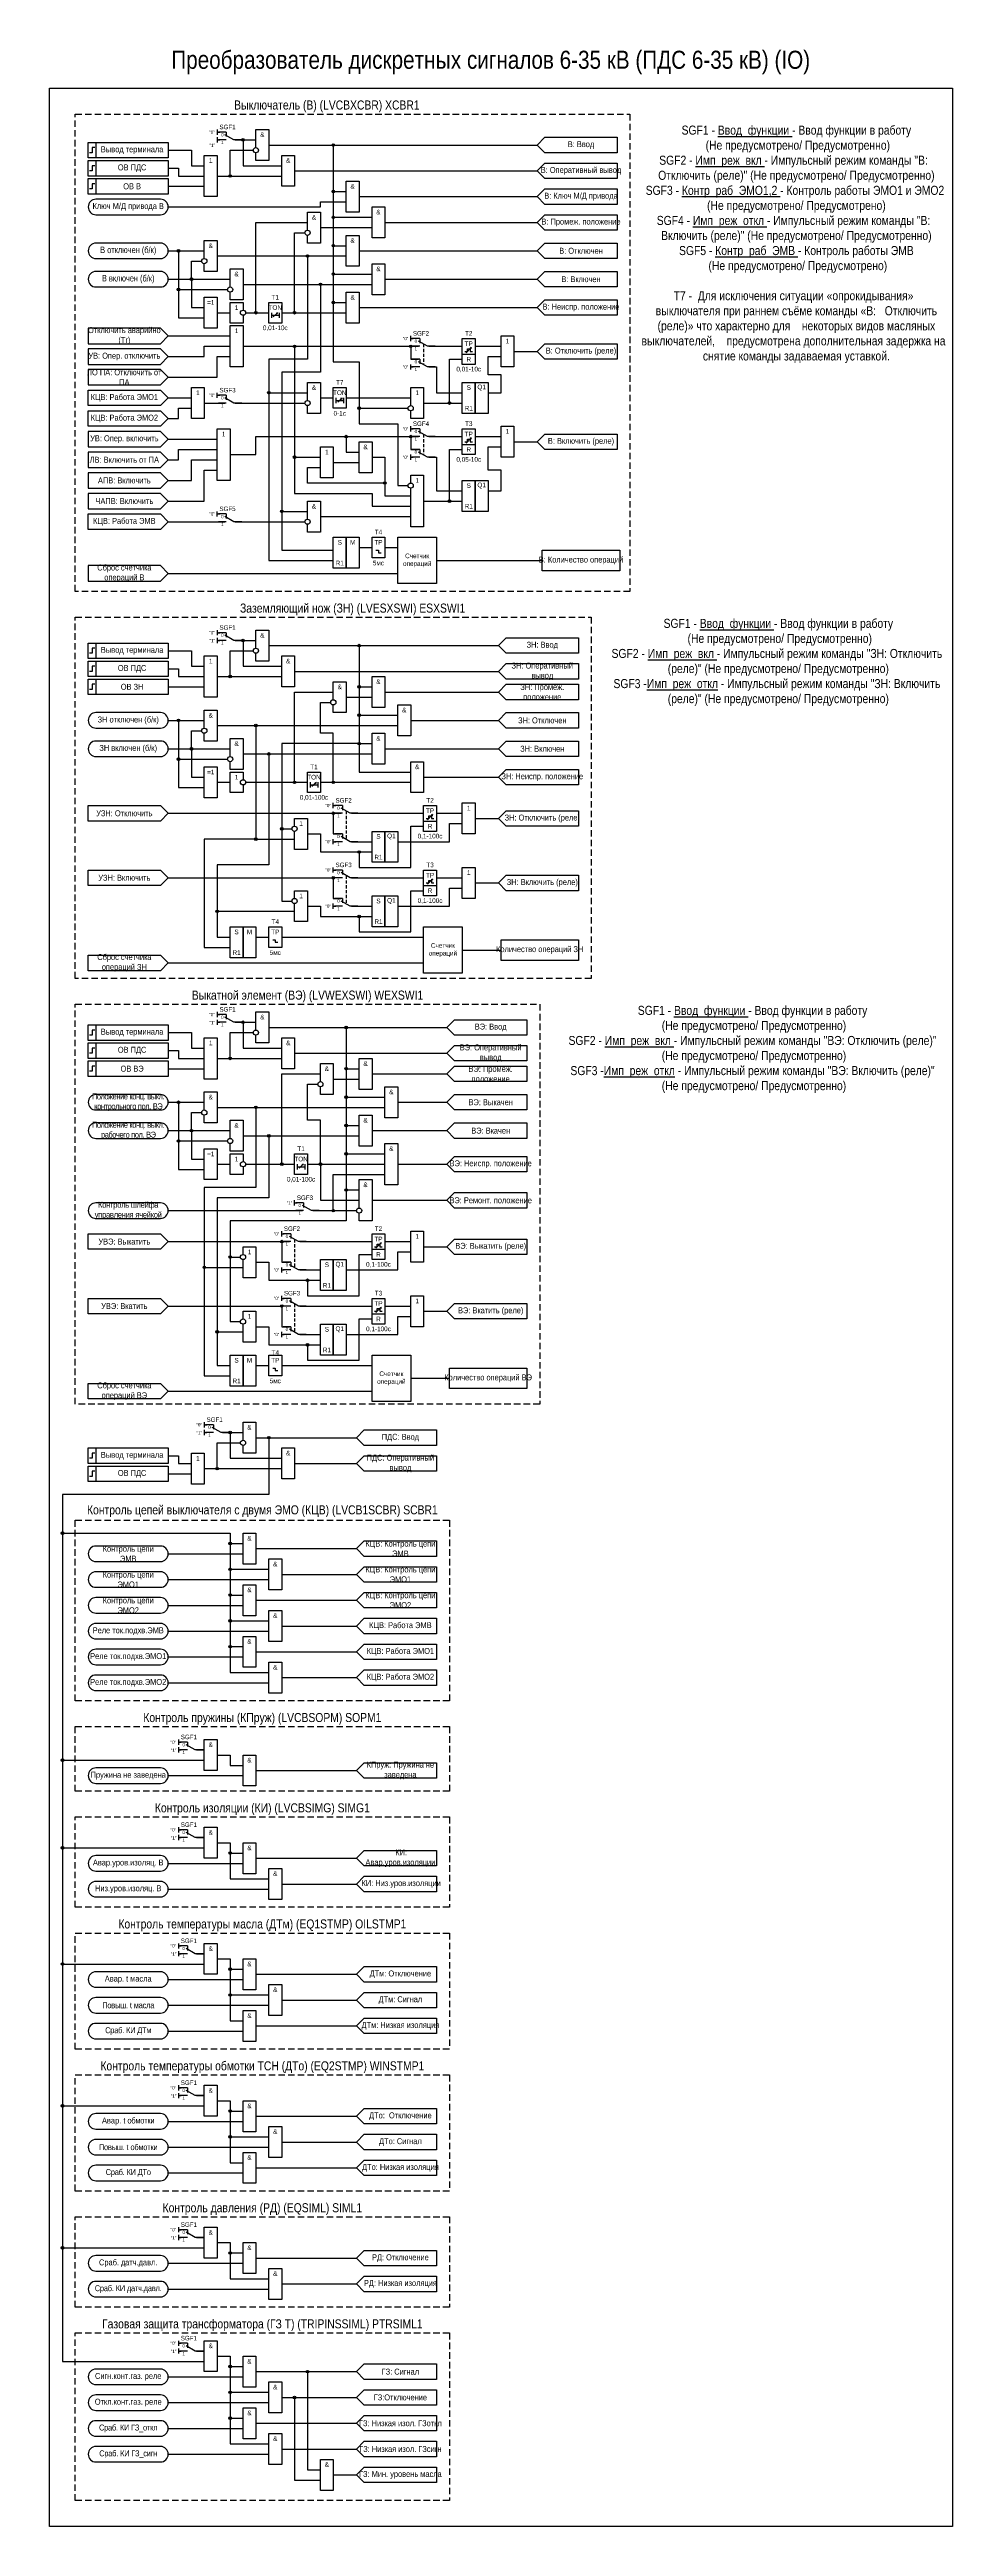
# Model space of a CAD drawing. Header units: millimetres. Extents: x -7300 to 495, y 0 to 1179.
# Drawn here: x -7300 to -6950, y 0 to 960 of the extents above; entities that cross this region are included whole.
import ezdxf
from ezdxf.enums import TextEntityAlignment as Align

# ---------------------------------------------------------------- set-up
doc = ezdxf.new("R2010")
doc.units = ezdxf.units.MM
doc.linetypes.add('штриховая2', pattern=[0.375, 0.25, -0.125])
doc.layers.add('TEXT', color=7, linetype='Continuous', lineweight=25)
doc.layers.add('Основная', color=7, linetype='Continuous')
doc.styles.add('2.5_Gost_RD', font='ARIALN.TTF', dxfattribs={"height": 2.5})
doc.styles.add('3.5_Gost_RD', font='ARIALN.TTF', dxfattribs={"height": 3.5})
doc.styles.add('Вывод', font='ARIALN.TTF', dxfattribs={"height": 2.5})
doc.styles.add('Компонент', font='ARIALN.TTF', dxfattribs={"height": 3.5})

# ---------------------------------------------------------------- blocks, each defined once
blk = doc.blocks.new('Точка')
at = {"ltscale": 100}
h = blk.add_hatch(color=256, dxfattribs=at)
h.dxf.hatch_style = 1
edge = h.paths.add_edge_path()
edge.add_arc((0, 0), 0.5, 0, 360)
blk.add_circle((0, 0), 0.5, dxfattribs=at)
blk = doc.blocks.new('*U958')
at = {"layer": 'Основная', "color": 0}
blk.add_line((0, 0), (7, 4), dxfattribs=at)
at = {"layer": 'Основная', "ltscale": 0.35}
blk.add_line((6, 6), (6, 2.5), dxfattribs=at)
blk = doc.blocks.new('*U985')
at = {"layer": 'Основная', "color": 0}
for p, q in [((-3, 6), (-9, 6)), ((-3, 0), (-9, 0)), ((9, 0), (3, 0))]:
    blk.add_line(p, q, dxfattribs=at)
at = {"layer": 'Основная', "ltscale": 0.25, "xscale": -1}
blk.add_blockref('*U958', (3, 0), dxfattribs=at)
at = {"layer": 'Основная'}
for tag, height, style, p in [('В1', 2.5, 'Вывод', (-14, 6)), ('В2', 2.5, 'Вывод', (-6, 4)), ('ОУ', 3.5, 'Компонент', (-2, 10)), ('В3', 2.5, 'Вывод', (-6, -2))]:
    blk.add_attdef(tag, text='', height=height, dxfattribs=dict(at, style=style)).set_placement(p, align=Align.MIDDLE_CENTER)
blk = doc.blocks.new('*U1047')
at = {"layer": 'Основная', "color": 0}
for p, q in [((-3, 6), (-9, 6)), ((-3, 0), (-9, 0)), ((9, 0), (3, 0))]:
    blk.add_line(p, q, dxfattribs=at)
at = {"layer": 'Основная', "ltscale": 0.25, "xscale": -1}
blk.add_blockref('*U958', (3, 0), dxfattribs=at)
at = {"layer": 'Основная'}
for tag, height, style, p in [('В1', 2.5, 'Вывод', (-14, 0)), ('В2', 2.5, 'Вывод', (-6, 4)), ('ОУ', 3.5, 'Компонент', (-2, 10)), ('В3', 2.5, 'Вывод', (-6, -2))]:
    blk.add_attdef(tag, text='', height=height, dxfattribs=dict(at, style=style)).set_placement(p, align=Align.MIDDLE_CENTER)

msp = doc.modelspace()

# ---------------------------------------------------------------- linework, layer by layer
at = {"ltscale": 100}
for p, q in [((-7235, 929), (-7235, 927)), ((-7235, 928), (-7234, 928)), ((-7235, 926), (-7235, 924)), ((-7235, 925), (-7234, 925)), ((-7210, 915), (-7210, 915)), ((-7240, 911), (-7240, 911)), ((-7185, 905), (-7185, 905)), ((-7175, 895), (-7175, 895)), ((-7185, 884), (-7185, 884)), ((-7175, 873), (-7175, 873)), ((-7210, 858), (-7210, 858)), ((-7185, 862), (-7185, 862)), ((-7160, 847), (-7160, 849)), ((-7160, 848), (-7159, 848)), ((-7160, 836), (-7160, 838)), ((-7160, 837), (-7159, 837)), ((-7138.5, 842.5), (-7136.5, 844.5)), ((-7136.5, 844.5), (-7137.01, 844.25)), ((-7136.5, 844.5), (-7136.74, 844.02)), ((-7235, 825), (-7235, 827)), ((-7235, 826), (-7234, 826)), ((-7185, 825), (-7185, 825)), ((-7160, 812), (-7160, 814)), ((-7160, 813), (-7159, 813)), ((-7138.5, 807.5), (-7136.5, 809.5)), ((-7136.5, 809.5), (-7137.01, 809.25)), ((-7136.5, 809.5), (-7136.74, 809.02)), ((-7160, 801), (-7160, 803)), ((-7160, 802), (-7159, 802)), ((-7235, 779), (-7235, 781)), ((-7235, 780), (-7234, 780)), ((-7254, 777), (-7232, 777)), ((-7228, 777), (-7201, 777)), ((-7235, 735), (-7235, 733)), ((-7235, 734), (-7234, 734)), ((-7235, 732), (-7235, 730)), ((-7235, 731), (-7234, 731)), ((-7210, 721), (-7210, 721)), ((-7240, 717), (-7240, 717)), ((-7195, 676), (-7195, 676)), ((-7190, 666), (-7190, 668)), ((-7190, 667), (-7189, 667)), ((-7153.5, 661.5), (-7151.5, 663.5)), ((-7151.5, 663.5), (-7152.01, 663.25)), ((-7151.5, 663.5), (-7151.74, 663.02)), ((-7190, 652), (-7190, 654)), ((-7190, 653), (-7189, 653)), ((-7190, 641), (-7190, 643)), ((-7190, 642), (-7189, 642)), ((-7153.5, 636.5), (-7151.5, 638.5)), ((-7151.5, 638.5), (-7152.01, 638.25)), ((-7151.5, 638.5), (-7151.74, 638.02)), ((-7190, 627), (-7190, 629)), ((-7190, 628), (-7189, 628)), ((-7235, 587), (-7235, 585)), ((-7235, 586), (-7234, 586)), ((-7235, 584), (-7235, 582)), ((-7235, 583), (-7234, 583)), ((-7240, 569), (-7240, 569)), ((-7210, 573), (-7210, 573)), ((-7200, 528), (-7200, 528)), ((-7205, 512), (-7205, 514)), ((-7205, 513), (-7204, 513)), ((-7210, 500), (-7210, 502)), ((-7210, 501), (-7209, 501)), ((-7173.5, 495.5), (-7171.5, 497.5)), ((-7171.5, 497.5), (-7172.01, 497.25)), ((-7171.5, 497.5), (-7171.74, 497.02)), ((-7210, 486), (-7210, 488)), ((-7210, 487), (-7209, 487)), ((-7210, 475), (-7210, 477)), ((-7210, 476), (-7209, 476)), ((-7173.5, 470.5), (-7171.5, 472.5)), ((-7171.5, 472.5), (-7172.01, 472.25)), ((-7171.5, 472.5), (-7171.74, 472.02)), ((-7210, 461), (-7210, 463)), ((-7210, 462), (-7209, 462)), ((-7240, 428), (-7240, 426)), ((-7240, 427), (-7239, 427)), ((-7240, 425), (-7240, 423)), ((-7240, 424), (-7239, 424)), ((-7245, 412), (-7245, 412)), ((-7250, 305), (-7250, 303)), ((-7250, 304), (-7249, 304)), ((-7250, 302), (-7250, 300)), ((-7250, 301), (-7249, 301)), ((-7250, 271), (-7250, 269)), ((-7250, 270), (-7249, 270)), ((-7250, 268), (-7250, 266)), ((-7250, 267), (-7249, 267)), ((-7250, 226), (-7250, 224)), ((-7250, 225), (-7249, 225)), ((-7250, 223), (-7250, 221)), ((-7250, 222), (-7249, 222)), ((-7250, 171), (-7250, 169)), ((-7250, 170), (-7249, 170)), ((-7250, 168), (-7250, 166)), ((-7250, 167), (-7249, 167)), ((-7250, 116), (-7250, 114)), ((-7250, 115), (-7249, 115)), ((-7250, 113), (-7250, 111)), ((-7250, 112), (-7249, 112)), ((-7250, 72), (-7250, 70)), ((-7250, 71), (-7249, 71)), ((-7250, 69), (-7250, 67)), ((-7250, 68), (-7249, 68))]:
    msp.add_line(p, q, dxfattribs=at)
at = {"color": 7, "ltscale": 100}
for p, q in [((-7213.3, 856.46), (-7211.63, 857.95)), ((-7211.63, 857.95), (-7212.15, 857.73)), ((-7211.63, 857.95), (-7211.89, 857.48)), ((-7188.3, 823.46), (-7186.63, 824.95)), ((-7186.63, 824.95), (-7187.15, 824.73)), ((-7186.63, 824.95), (-7186.89, 824.48)), ((-7198.3, 674.46), (-7196.63, 675.95)), ((-7196.63, 675.95), (-7197.15, 675.73)), ((-7196.63, 675.95), (-7196.89, 675.48)), ((-7203.3, 526.46), (-7201.63, 527.95)), ((-7201.63, 527.95), (-7202.15, 527.73)), ((-7201.63, 527.95), (-7201.89, 527.48))]:
    msp.add_line(p, q, dxfattribs=at)
at = {"color": 6, "ltscale": 100}
for p, q in [((-7172.5, 765), (-7171.5, 765)), ((-7212.5, 614), (-7211.5, 614)), ((-7212.5, 448), (-7211.5, 448))]:
    msp.add_line(p, q, dxfattribs=at)
at = {"ltscale": 100}
for points in [[(-7300, 945), (-6950, 945), (-6950, 0), (-7300, 0)], [(-7285, 924), (-7282, 924), (-7282, 918), (-7285, 918)], [(-7285, 924), (-7254, 924), (-7254, 918), (-7285, 918)], [(-7285, 917), (-7282, 917), (-7282, 911), (-7285, 911)], [(-7285, 917), (-7254, 917), (-7254, 911), (-7285, 911)], [(-7240, 919), (-7235, 919), (-7235, 903), (-7240, 903)], [(-7210, 919), (-7205, 919), (-7205, 907), (-7210, 907)], [(-7285, 910), (-7282, 910), (-7282, 904), (-7285, 904)], [(-7285, 910), (-7254, 910), (-7254, 904), (-7285, 904)], [(-7185, 909), (-7180, 909), (-7180, 897), (-7185, 897)], [(-7175, 899), (-7170, 899), (-7170, 887), (-7175, 887)], [(-7185, 888), (-7180, 888), (-7180, 876), (-7185, 876)], [(-7175, 877), (-7170, 877), (-7170, 865), (-7175, 865)], [(-7185, 866), (-7180, 866), (-7180, 854), (-7185, 854)], [(-7240, 864), (-7235, 864), (-7235, 852), (-7240, 852)], [(-7215, 862), (-7210, 862), (-7210, 854), (-7215, 854)], [(-7285, 852), (-7285, 846), (-7257, 846), (-7254, 849), (-7257, 852)], [(-7230, 853), (-7225, 853), (-7225, 837), (-7230, 837)], [(-7140, 848), (-7135, 848), (-7135, 838), (-7140, 838)], [(-7125, 849), (-7120, 849), (-7120, 837), (-7125, 837)], [(-7285, 844), (-7285, 838), (-7257, 838), (-7254, 841), (-7257, 844)], [(-7285, 836), (-7285, 830), (-7257, 830), (-7254, 833), (-7257, 836)], [(-7140, 842), (-7135, 842), (-7135, 838), (-7140, 838)], [(-7285, 828), (-7257, 828), (-7254, 825), (-7257, 822), (-7285, 822)], [(-7245, 829), (-7240, 829), (-7240, 817), (-7245, 817)], [(-7190, 829), (-7185, 829), (-7185, 821), (-7190, 821)], [(-7140, 831), (-7135, 831), (-7135, 819), (-7140, 819)], [(-7135, 831), (-7130, 831), (-7130, 819), (-7135, 819)], [(-7285, 820), (-7257, 820), (-7254, 817), (-7257, 814), (-7285, 814)], [(-7285, 812), (-7285, 806), (-7257, 806), (-7254, 809), (-7257, 812)], [(-7235, 813), (-7230, 813), (-7230, 793), (-7235, 793)], [(-7180, 808), (-7175, 808), (-7175, 796), (-7180, 796)], [(-7140, 813), (-7135, 813), (-7135, 803), (-7140, 803)], [(-7140, 807), (-7135, 807), (-7135, 803), (-7140, 803)], [(-7125, 814), (-7120, 814), (-7120, 802), (-7125, 802)], [(-7285, 804), (-7285, 798), (-7257, 798), (-7254, 801), (-7257, 804)], [(-7195, 806), (-7190, 806), (-7190, 794), (-7195, 794)], [(-7285, 796), (-7285, 790), (-7257, 790), (-7254, 793), (-7257, 796)], [(-7285, 788), (-7285, 782), (-7257, 782), (-7254, 785), (-7257, 788)], [(-7140, 793), (-7135, 793), (-7135, 781), (-7140, 781)], [(-7135, 793), (-7130, 793), (-7130, 781), (-7135, 781)], [(-7285, 780), (-7257, 780), (-7254, 777), (-7257, 774), (-7285, 774)], [(-7285, 730), (-7282, 730), (-7282, 724), (-7285, 724)], [(-7285, 730), (-7254, 730), (-7254, 724), (-7285, 724)], [(-7285, 723), (-7282, 723), (-7282, 717), (-7285, 717)], [(-7285, 723), (-7254, 723), (-7254, 717), (-7285, 717)], [(-7240, 725), (-7235, 725), (-7235, 709), (-7240, 709)], [(-7210, 725), (-7205, 725), (-7205, 713), (-7210, 713)], [(-7285, 716), (-7282, 716), (-7282, 710), (-7285, 710)], [(-7285, 716), (-7254, 716), (-7254, 710), (-7285, 710)], [(-7175, 717), (-7170, 717), (-7170, 705), (-7175, 705)], [(-7165, 706), (-7160, 706), (-7160, 694), (-7165, 694)], [(-7175, 695), (-7170, 695), (-7170, 683), (-7175, 683)], [(-7240, 682), (-7235, 682), (-7235, 670), (-7240, 670)], [(-7160, 684), (-7155, 684), (-7155, 672), (-7160, 672)], [(-7200, 680), (-7195, 680), (-7195, 672), (-7200, 672)], [(-7285, 667), (-7257, 667), (-7254, 664), (-7257, 661), (-7285, 661)], [(-7155, 667), (-7150, 667), (-7150, 657), (-7155, 657)], [(-7140, 668), (-7135, 668), (-7135, 656), (-7140, 656)], [(-7175, 657), (-7170, 657), (-7170, 645), (-7175, 645)], [(-7170, 657), (-7165, 657), (-7165, 645), (-7170, 645)], [(-7155, 661), (-7150, 661), (-7150, 657), (-7155, 657)], [(-7285, 642), (-7257, 642), (-7254, 639), (-7257, 636), (-7285, 636)], [(-7155, 642), (-7150, 642), (-7150, 632), (-7155, 632)], [(-7155, 636), (-7150, 636), (-7150, 632), (-7155, 632)], [(-7140, 643), (-7135, 643), (-7135, 631), (-7140, 631)], [(-7175, 632), (-7170, 632), (-7170, 620), (-7175, 620)], [(-7170, 632), (-7165, 632), (-7165, 620), (-7170, 620)], [(-7285, 582), (-7282, 582), (-7282, 576), (-7285, 576)], [(-7285, 582), (-7254, 582), (-7254, 576), (-7285, 576)], [(-7240, 577), (-7235, 577), (-7235, 561), (-7240, 561)], [(-7210, 577), (-7205, 577), (-7205, 565), (-7210, 565)], [(-7285, 575), (-7282, 575), (-7282, 569), (-7285, 569)], [(-7285, 575), (-7254, 575), (-7254, 569), (-7285, 569)], [(-7285, 568), (-7282, 568), (-7282, 562), (-7285, 562)], [(-7285, 568), (-7254, 568), (-7254, 562), (-7285, 562)], [(-7180, 569), (-7175, 569), (-7175, 557), (-7180, 557)], [(-7170, 558), (-7165, 558), (-7165, 546), (-7170, 546)], [(-7180, 547), (-7175, 547), (-7175, 535), (-7180, 535)], [(-7240, 534), (-7235, 534), (-7235, 522), (-7240, 522)], [(-7205, 532), (-7200, 532), (-7200, 524), (-7205, 524)], [(-7285, 501), (-7257, 501), (-7254, 498), (-7257, 495), (-7285, 495)], [(-7175, 501), (-7170, 501), (-7170, 491), (-7175, 491)], [(-7160, 502), (-7155, 502), (-7155, 490), (-7160, 490)], [(-7195, 491), (-7190, 491), (-7190, 479), (-7195, 479)], [(-7190, 491), (-7185, 491), (-7185, 479), (-7190, 479)], [(-7175, 495), (-7170, 495), (-7170, 491), (-7175, 491)], [(-7285, 476), (-7257, 476), (-7254, 473), (-7257, 470), (-7285, 470)], [(-7175, 476), (-7170, 476), (-7170, 466), (-7175, 466)], [(-7160, 477), (-7155, 477), (-7155, 465), (-7160, 465)], [(-7195, 466), (-7190, 466), (-7190, 454), (-7195, 454)], [(-7190, 466), (-7185, 466), (-7185, 454), (-7190, 454)], [(-7175, 470), (-7170, 470), (-7170, 466), (-7175, 466)], [(-7285, 418), (-7254, 418), (-7254, 412), (-7285, 412)], [(-7285, 418), (-7282, 418), (-7282, 412), (-7285, 412)], [(-7245, 416), (-7240, 416), (-7240, 404), (-7245, 404)], [(-7210, 418), (-7205, 418), (-7205, 406), (-7210, 406)], [(-7285, 411), (-7254, 411), (-7254, 405), (-7285, 405)], [(-7285, 411), (-7282, 411), (-7282, 405), (-7285, 405)], [(-7225, 385), (-7220, 385), (-7220, 373), (-7225, 373)], [(-7215, 375), (-7210, 375), (-7210, 363), (-7215, 363)], [(-7225, 365), (-7220, 365), (-7220, 353), (-7225, 353)], [(-7215, 355), (-7210, 355), (-7210, 343), (-7215, 343)], [(-7225, 345), (-7220, 345), (-7220, 333), (-7225, 333)], [(-7215, 335), (-7210, 335), (-7210, 323), (-7215, 323)], [(-7240, 305), (-7235, 305), (-7235, 293), (-7240, 293)], [(-7225, 299), (-7220, 299), (-7220, 287), (-7225, 287)], [(-7240, 271), (-7235, 271), (-7235, 259), (-7240, 259)], [(-7225, 265), (-7220, 265), (-7220, 253), (-7225, 253)], [(-7215, 255), (-7210, 255), (-7210, 243), (-7215, 243)], [(-7240, 226), (-7235, 226), (-7235, 214), (-7240, 214)], [(-7225, 220), (-7220, 220), (-7220, 208), (-7225, 208)], [(-7215, 210), (-7210, 210), (-7210, 198), (-7215, 198)], [(-7225, 200), (-7220, 200), (-7220, 188), (-7225, 188)], [(-7240, 171), (-7235, 171), (-7235, 159), (-7240, 159)], [(-7225, 165), (-7220, 165), (-7220, 153), (-7225, 153)], [(-7215, 155), (-7210, 155), (-7210, 143), (-7215, 143)], [(-7225, 145), (-7220, 145), (-7220, 133), (-7225, 133)], [(-7240, 116), (-7235, 116), (-7235, 104), (-7240, 104)], [(-7225, 110), (-7220, 110), (-7220, 98), (-7225, 98)], [(-7215, 100), (-7210, 100), (-7210, 88), (-7215, 88)], [(-7240, 72), (-7235, 72), (-7235, 60), (-7240, 60)], [(-7225, 66), (-7220, 66), (-7220, 54), (-7225, 54)], [(-7215, 56), (-7210, 56), (-7210, 44), (-7215, 44)], [(-7225, 46), (-7220, 46), (-7220, 34), (-7225, 34)], [(-7215, 36), (-7210, 36), (-7210, 24), (-7215, 24)], [(-7195, 26), (-7190, 26), (-7190, 14), (-7195, 14)]]:
    msp.add_lwpolyline(points, close=True, dxfattribs=at)
at = {"linetype": 'штриховая2', "ltscale": 10}
for points in [[(-7075, 750), (-7290, 750), (-7290, 935), (-7075, 935)], [(-7090, 600), (-7290, 600), (-7290, 740), (-7090, 740)], [(-7110, 435), (-7290, 435), (-7290, 590), (-7110, 590)], [(-7145, 320), (-7290, 320), (-7290, 390), (-7145, 390)], [(-7145, 285), (-7290, 285), (-7290, 310), (-7145, 310)], [(-7145, 240), (-7290, 240), (-7290, 275), (-7145, 275)], [(-7290, 230), (-7145, 230), (-7145, 185), (-7290, 185)], [(-7290, 175), (-7145, 175), (-7145, 130), (-7290, 130)], [(-7290, 120), (-7145, 120), (-7145, 85), (-7290, 85)], [(-7290, 75), (-7145, 75), (-7145, 10), (-7290, 10)]]:
    msp.add_lwpolyline(points, close=True, dxfattribs=at)
at = {"lineweight": 30, "ltscale": 100}
for points in [[(-7282.5, 922), (-7283.5, 922), (-7283.5, 920), (-7284.5, 920)], [(-7282.5, 915), (-7283.5, 915), (-7283.5, 913), (-7284.5, 913)], [(-7282.5, 908), (-7283.5, 908), (-7283.5, 906), (-7284.5, 906)], [(-7282.5, 728), (-7283.5, 728), (-7283.5, 726), (-7284.5, 726)], [(-7282.5, 721), (-7283.5, 721), (-7283.5, 719), (-7284.5, 719)], [(-7282.5, 714), (-7283.5, 714), (-7283.5, 712), (-7284.5, 712)], [(-7282.5, 580), (-7283.5, 580), (-7283.5, 578), (-7284.5, 578)], [(-7282.5, 573), (-7283.5, 573), (-7283.5, 571), (-7284.5, 571)], [(-7282.5, 566), (-7283.5, 566), (-7283.5, 564), (-7284.5, 564)], [(-7282.5, 416), (-7283.5, 416), (-7283.5, 414), (-7284.5, 414)], [(-7282.5, 409), (-7283.5, 409), (-7283.5, 407), (-7284.5, 407)]]:
    msp.add_lwpolyline(points, dxfattribs=at)
at = {"ltscale": 100}
for points in [[(-7228, 925), (-7220, 925)], [(-7228, 925), (-7225, 925), (-7225, 915), (-7210, 915)], [(-7220, 922), (-7220, 929), (-7215, 929), (-7215, 917), (-7220, 917), (-7220, 920)], [(-7215, 923), (-7111, 923)], [(-7215, 923), (-7190, 923), (-7190, 905), (-7185, 905)], [(-7215, 923), (-7190, 923), (-7190, 895), (-7175, 895)], [(-7215, 923), (-7190, 923), (-7190, 884), (-7185, 884)], [(-7215, 923), (-7190, 923), (-7190, 873), (-7175, 873)], [(-7215, 923), (-7190, 923), (-7190, 862), (-7185, 862)], [(-7215, 923), (-7190, 923), (-7190, 839), (-7180, 839), (-7180, 821), (-7161, 821)], [(-7215, 923), (-7190, 923), (-7190, 839), (-7190, 839), (-7180, 839), (-7180, 815), (-7165, 815), (-7165, 791), (-7161, 791)], [(-7111, 923), (-7108, 926), (-7080, 926), (-7080, 920), (-7108, 920), (-7111, 923)], [(-7254, 921), (-7245, 921), (-7245, 915), (-7240, 915)], [(-7254, 914), (-7250, 914), (-7250, 911), (-7240, 911)], [(-7235, 911), (-7230, 911), (-7230, 921), (-7221, 921)], [(-7205, 913), (-7111, 913)], [(-7111, 913), (-7108, 916), (-7080, 916), (-7080, 910), (-7108, 910), (-7111, 913)], [(-7254, 907), (-7240, 907)], [(-7235, 911), (-7210, 911)], [(-7180, 903), (-7111, 903)], [(-7111, 903), (-7108, 906), (-7080, 906), (-7080, 900), (-7108, 900), (-7111, 903)], [(-7254, 899), (-7195, 899), (-7195, 901), (-7185, 901)], [(-7224, 858), (-7220, 858), (-7220, 893), (-7200, 893)], [(-7200, 890), (-7200, 897), (-7195, 897), (-7195, 885), (-7200, 885), (-7200, 888)], [(-7170, 893), (-7111, 893)], [(-7111, 893), (-7108, 896), (-7080, 896), (-7080, 890), (-7108, 890), (-7111, 893)], [(-7240, 879), (-7240, 886), (-7235, 886), (-7235, 874), (-7240, 874), (-7240, 877)], [(-7210, 858), (-7205, 858), (-7205, 889), (-7201, 889)], [(-7195, 891), (-7175, 891)], [(-7111, 882), (-7108, 885), (-7080, 885), (-7080, 879), (-7108, 879), (-7111, 882)], [(-7254, 882), (-7240, 882)], [(-7254, 882), (-7250, 882), (-7250, 867), (-7231, 867)], [(-7254, 882), (-7250, 882), (-7250, 856), (-7240, 856)], [(-7254, 871), (-7245, 871), (-7245, 878), (-7241, 878)], [(-7235, 880), (-7185, 880)], [(-7235, 880), (-7200, 880), (-7200, 840), (-7215, 840), (-7215, 827), (-7200, 827)], [(-7230, 868), (-7230, 875), (-7225, 875), (-7225, 863), (-7230, 863), (-7230, 866)], [(-7180, 882), (-7111, 882)], [(-7111, 871), (-7108, 874), (-7080, 874), (-7080, 868), (-7108, 868), (-7111, 871)], [(-7254, 871), (-7230, 871)], [(-7254, 871), (-7245, 871), (-7245, 860), (-7240, 860)], [(-7225, 869), (-7175, 869)], [(-7225, 869), (-7195, 869), (-7195, 835), (-7210, 835), (-7210, 781), (-7200, 781)], [(-7170, 871), (-7111, 871)], [(-7235, 858), (-7230, 858)], [(-7225, 857), (-7225, 854), (-7230, 854), (-7230, 862), (-7225, 862), (-7225, 859)], [(-7224, 858), (-7215, 858)], [(-7214, 858), (-7214, 856)], [(-7214, 857), (-7211, 857)], [(-7211, 858), (-7211, 856)], [(-7210, 858), (-7185, 858)], [(-7180, 860), (-7111, 860)], [(-7111, 860), (-7108, 863), (-7080, 863), (-7080, 857), (-7108, 857), (-7111, 860)], [(-7254, 849), (-7230, 849)], [(-7254, 841), (-7240, 841), (-7240, 845), (-7230, 845)], [(-7225, 845), (-7205, 845), (-7205, 802), (-7195, 802)], [(-7225, 845), (-7157, 845)], [(-7225, 845), (-7205, 845), (-7205, 788), (-7175, 788), (-7175, 783), (-7160, 783)], [(-7225, 845), (-7160, 845), (-7160, 840), (-7157, 840)], [(-7153, 845), (-7140, 845)], [(-7135, 845), (-7125, 845)], [(-7111, 843), (-7108, 846), (-7080, 846), (-7080, 840), (-7108, 840), (-7111, 843)], [(-7254, 833), (-7235, 833), (-7235, 841), (-7230, 841)], [(-7155, 823), (-7145, 823), (-7145, 840), (-7140, 840)], [(-7153, 837), (-7150, 837), (-7150, 827), (-7140, 827)], [(-7139, 843), (-7138, 843), (-7138, 844), (-7137, 844), (-7137, 843), (-7136, 843)], [(-7130, 827), (-7125, 827), (-7125, 834), (-7130, 834), (-7130, 841), (-7125, 841)], [(-7120, 843), (-7111, 843)], [(-7200, 824), (-7200, 831), (-7195, 831), (-7195, 819), (-7200, 819), (-7200, 822)], [(-7160, 822), (-7160, 829), (-7155, 829), (-7155, 817), (-7160, 817), (-7160, 820)], [(-7254, 825), (-7245, 825)], [(-7254, 817), (-7250, 817), (-7250, 821), (-7245, 821)], [(-7240, 823), (-7232, 823)], [(-7228, 823), (-7201, 823)], [(-7195, 825), (-7190, 825)], [(-7189, 825), (-7189, 823)], [(-7189, 824), (-7186, 824)], [(-7186, 825), (-7186, 823)], [(-7185, 825), (-7160, 825)], [(-7155, 823), (-7140, 823)], [(-7254, 809), (-7235, 809)], [(-7230, 803), (-7220, 803), (-7220, 810), (-7185, 810), (-7185, 804), (-7180, 804)], [(-7230, 803), (-7220, 803), (-7220, 810), (-7157, 810)], [(-7230, 803), (-7220, 803), (-7220, 810), (-7160, 810), (-7160, 805), (-7157, 805)], [(-7153, 810), (-7140, 810)], [(-7139, 808), (-7138, 808), (-7138, 809), (-7137, 809), (-7137, 808), (-7136, 808)], [(-7135, 810), (-7125, 810)], [(-7120, 808), (-7111, 808)], [(-7111, 808), (-7108, 811), (-7080, 811), (-7080, 805), (-7108, 805), (-7111, 808)], [(-7254, 801), (-7250, 801), (-7250, 805), (-7235, 805)], [(-7254, 793), (-7245, 793), (-7245, 801), (-7235, 801)], [(-7254, 785), (-7240, 785), (-7240, 797), (-7235, 797)], [(-7175, 802), (-7170, 802), (-7170, 792), (-7200, 792), (-7200, 798), (-7195, 798)], [(-7190, 800), (-7180, 800)], [(-7175, 802), (-7170, 802), (-7170, 787), (-7160, 787)], [(-7155, 785), (-7145, 785), (-7145, 805), (-7140, 805)], [(-7153, 802), (-7150, 802), (-7150, 789), (-7140, 789)], [(-7130, 789), (-7125, 789), (-7125, 797), (-7130, 797), (-7130, 806), (-7125, 806)], [(-7160, 792), (-7160, 795), (-7155, 795), (-7155, 775), (-7160, 775), (-7160, 790)], [(-7200, 778), (-7200, 785), (-7195, 785), (-7195, 773), (-7200, 773), (-7200, 776)], [(-7195, 779), (-7160, 779)], [(-7155, 785), (-7140, 785)], [(-7228, 731), (-7220, 731)], [(-7228, 731), (-7225, 731), (-7225, 721), (-7210, 721)], [(-7220, 728), (-7220, 735), (-7215, 735), (-7215, 723), (-7220, 723), (-7220, 726)], [(-7126, 729), (-7123, 732), (-7095, 732), (-7095, 726), (-7123, 726), (-7126, 729)], [(-7254, 727), (-7245, 727), (-7245, 721), (-7240, 721)], [(-7235, 717), (-7230, 717), (-7230, 727), (-7221, 727)], [(-7215, 729), (-7126, 729)], [(-7215, 729), (-7180, 729), (-7180, 713), (-7175, 713)], [(-7215, 729), (-7180, 729), (-7180, 702), (-7165, 702)], [(-7215, 729), (-7180, 729), (-7180, 691), (-7175, 691)], [(-7215, 729), (-7180, 729), (-7180, 680), (-7160, 680)], [(-7215, 729), (-7180, 729), (-7180, 691), (-7210, 691), (-7210, 630), (-7206, 630)], [(-7215, 729), (-7180, 729), (-7180, 691), (-7210, 691), (-7210, 658), (-7206, 658)], [(-7126, 719), (-7123, 722), (-7095, 722), (-7095, 716), (-7123, 716), (-7126, 719)], [(-7254, 720), (-7250, 720), (-7250, 717), (-7240, 717)], [(-7254, 713), (-7240, 713)], [(-7235, 717), (-7210, 717)], [(-7224, 676), (-7205, 676), (-7205, 711), (-7190, 711)], [(-7205, 719), (-7126, 719)], [(-7190, 708), (-7190, 715), (-7185, 715), (-7185, 703), (-7190, 703), (-7190, 706)], [(-7170, 711), (-7126, 711)], [(-7126, 711), (-7123, 714), (-7095, 714), (-7095, 708), (-7123, 708), (-7126, 711)], [(-7240, 697), (-7240, 704), (-7235, 704), (-7235, 692), (-7240, 692), (-7240, 695)], [(-7195, 676), (-7190, 676), (-7190, 695), (-7195, 695), (-7195, 707), (-7191, 707)], [(-7185, 709), (-7175, 709)], [(-7126, 700), (-7123, 703), (-7095, 703), (-7095, 697), (-7123, 697), (-7126, 700)], [(-7254, 700), (-7240, 700)], [(-7254, 700), (-7250, 700), (-7250, 685), (-7231, 685)], [(-7254, 700), (-7250, 700), (-7250, 674), (-7240, 674)], [(-7254, 689), (-7245, 689), (-7245, 696), (-7241, 696)], [(-7235, 698), (-7165, 698)], [(-7235, 698), (-7220, 698), (-7220, 654), (-7205, 654), (-7205, 654)], [(-7230, 686), (-7230, 693), (-7225, 693), (-7225, 681), (-7230, 681), (-7230, 684)], [(-7160, 700), (-7126, 700)], [(-7126, 689), (-7123, 692), (-7095, 692), (-7095, 686), (-7123, 686), (-7126, 689)], [(-7254, 689), (-7230, 689)], [(-7254, 689), (-7245, 689), (-7245, 678), (-7240, 678)], [(-7225, 687), (-7215, 687), (-7215, 644), (-7235, 644), (-7235, 626), (-7205, 626)], [(-7225, 687), (-7175, 687)], [(-7170, 689), (-7126, 689)], [(-7235, 676), (-7230, 676)], [(-7225, 675), (-7225, 672), (-7230, 672), (-7230, 680), (-7225, 680), (-7225, 677)], [(-7224, 676), (-7200, 676)], [(-7199, 676), (-7199, 674)], [(-7199, 675), (-7196, 675)], [(-7196, 676), (-7196, 674)], [(-7195, 676), (-7160, 676)], [(-7155, 678), (-7126, 678)], [(-7126, 678), (-7123, 681), (-7095, 681), (-7095, 675), (-7123, 675), (-7126, 678)], [(-7254, 664), (-7187, 664)], [(-7254, 664), (-7190, 664), (-7190, 656), (-7187, 656)], [(-7183, 664), (-7155, 664)], [(-7154, 662), (-7153, 662), (-7153, 663), (-7152, 663), (-7152, 662), (-7151, 662)], [(-7150, 664), (-7140, 664)], [(-7126, 662), (-7123, 665), (-7095, 665), (-7095, 659), (-7123, 659), (-7126, 662)], [(-7205, 659), (-7205, 662), (-7200, 662), (-7200, 650), (-7205, 650), (-7205, 657)], [(-7200, 656), (-7195, 656), (-7195, 649), (-7180, 649), (-7180, 643), (-7160, 643), (-7160, 659), (-7155, 659)], [(-7200, 656), (-7195, 656), (-7195, 649), (-7175, 649)], [(-7183, 653), (-7175, 653)], [(-7165, 653), (-7145, 653), (-7145, 660), (-7140, 660)], [(-7135, 662), (-7126, 662)], [(-7254, 639), (-7190, 639), (-7190, 631), (-7187, 631)], [(-7205, 631), (-7205, 634), (-7200, 634), (-7200, 622), (-7205, 622), (-7205, 629)], [(-7200, 628), (-7195, 628), (-7195, 624), (-7180, 624), (-7180, 618), (-7160, 618), (-7160, 634), (-7155, 634)], [(-7183, 639), (-7155, 639)], [(-7165, 628), (-7145, 628), (-7145, 635), (-7140, 635)], [(-7154, 637), (-7153, 637), (-7153, 638), (-7152, 638), (-7152, 637), (-7151, 637)], [(-7150, 639), (-7140, 639)], [(-7135, 637), (-7126, 637)], [(-7126, 637), (-7123, 640), (-7095, 640), (-7095, 634), (-7123, 634), (-7126, 637)], [(-7200, 628), (-7195, 628), (-7195, 624), (-7175, 624)], [(-7183, 628), (-7175, 628)], [(-7220, 580), (-7220, 587), (-7215, 587), (-7215, 575), (-7220, 575), (-7220, 578)], [(-7254, 579), (-7245, 579), (-7245, 573), (-7240, 573)], [(-7235, 569), (-7230, 569), (-7230, 579), (-7221, 579)], [(-7215, 581), (-7185, 581), (-7185, 506), (-7230, 506), (-7230, 492), (-7226, 492)], [(-7215, 581), (-7185, 581), (-7185, 506), (-7230, 506), (-7230, 467), (-7226, 467)], [(-7228, 583), (-7220, 583)], [(-7228, 583), (-7225, 583), (-7225, 573), (-7210, 573)], [(-7215, 581), (-7146, 581)], [(-7215, 581), (-7185, 581), (-7185, 565), (-7180, 565)], [(-7215, 581), (-7185, 581), (-7185, 554), (-7170, 554)], [(-7215, 581), (-7185, 581), (-7185, 543), (-7180, 543)], [(-7215, 581), (-7185, 581), (-7185, 532), (-7170, 532)], [(-7215, 581), (-7185, 581), (-7185, 518), (-7180, 518)], [(-7146, 581), (-7143, 584), (-7115, 584), (-7115, 578), (-7143, 578), (-7146, 581)], [(-7254, 572), (-7250, 572), (-7250, 569), (-7240, 569)], [(-7235, 569), (-7210, 569)], [(-7205, 571), (-7146, 571)], [(-7195, 560), (-7195, 567), (-7190, 567), (-7190, 555), (-7195, 555), (-7195, 558)], [(-7146, 571), (-7143, 574), (-7115, 574), (-7115, 568), (-7143, 568), (-7146, 571)], [(-7254, 565), (-7240, 565)], [(-7224, 528), (-7210, 528), (-7210, 563), (-7195, 563)], [(-7200, 528), (-7195, 528), (-7195, 545), (-7200, 545), (-7200, 559), (-7196, 559)], [(-7190, 561), (-7180, 561)], [(-7175, 563), (-7146, 563)], [(-7146, 563), (-7143, 566), (-7115, 566), (-7115, 560), (-7143, 560), (-7146, 563)], [(-7254, 552), (-7240, 552)], [(-7254, 552), (-7250, 552), (-7250, 537), (-7231, 537)], [(-7254, 552), (-7250, 552), (-7250, 526), (-7240, 526)], [(-7254, 541), (-7245, 541), (-7245, 548), (-7241, 548)], [(-7240, 549), (-7240, 556), (-7235, 556), (-7235, 544), (-7240, 544), (-7240, 547)], [(-7235, 550), (-7220, 550), (-7220, 519), (-7240, 519), (-7240, 488), (-7225, 488), (-7225, 488)], [(-7235, 550), (-7170, 550)], [(-7165, 552), (-7146, 552)], [(-7146, 552), (-7143, 555), (-7115, 555), (-7115, 549), (-7143, 549), (-7146, 552)], [(-7254, 541), (-7230, 541)], [(-7254, 541), (-7245, 541), (-7245, 530), (-7240, 530)], [(-7225, 539), (-7215, 539), (-7215, 515), (-7235, 515), (-7235, 463), (-7225, 463)], [(-7230, 538), (-7230, 545), (-7225, 545), (-7225, 533), (-7230, 533), (-7230, 536)], [(-7225, 539), (-7180, 539)], [(-7175, 541), (-7146, 541)], [(-7146, 541), (-7143, 544), (-7115, 544), (-7115, 538), (-7143, 538), (-7146, 541)], [(-7225, 527), (-7225, 524), (-7230, 524), (-7230, 532), (-7225, 532), (-7225, 529)], [(-7170, 523), (-7170, 536), (-7165, 536), (-7165, 520), (-7170, 520), (-7170, 523)], [(-7146, 528), (-7143, 531), (-7115, 531), (-7115, 525), (-7143, 525), (-7146, 528)], [(-7235, 528), (-7230, 528)], [(-7224, 528), (-7205, 528)], [(-7204, 528), (-7204, 526)], [(-7204, 527), (-7201, 527)], [(-7201, 528), (-7201, 526)], [(-7200, 528), (-7170, 528)], [(-7200, 528), (-7195, 528), (-7195, 514), (-7180, 514)], [(-7198, 510), (-7190, 510), (-7190, 524), (-7170, 524)], [(-7180, 511), (-7180, 522), (-7175, 522), (-7175, 506), (-7180, 506), (-7180, 509)], [(-7165, 528), (-7146, 528)], [(-7254, 510), (-7202, 510)], [(-7198, 510), (-7181, 510)], [(-7175, 514), (-7146, 514)], [(-7146, 514), (-7143, 517), (-7115, 517), (-7115, 511), (-7143, 511), (-7146, 514)], [(-7254, 498), (-7207, 498)], [(-7254, 498), (-7210, 498), (-7210, 490), (-7207, 490)], [(-7225, 493), (-7225, 496), (-7220, 496), (-7220, 484), (-7225, 484), (-7225, 491)], [(-7220, 490), (-7215, 490), (-7215, 483), (-7200, 483), (-7200, 477), (-7180, 477), (-7180, 493), (-7175, 493)], [(-7220, 490), (-7215, 490), (-7215, 483), (-7195, 483)], [(-7203, 498), (-7175, 498)], [(-7185, 487), (-7165, 487), (-7165, 494), (-7160, 494)], [(-7174, 496), (-7173, 496), (-7173, 497), (-7172, 497), (-7172, 496), (-7171, 496)], [(-7170, 498), (-7160, 498)], [(-7155, 496), (-7146, 496)], [(-7146, 496), (-7143, 499), (-7115, 499), (-7115, 493), (-7143, 493), (-7146, 496)], [(-7203, 487), (-7195, 487)], [(-7254, 473), (-7210, 473), (-7210, 465), (-7207, 465)], [(-7225, 468), (-7225, 471), (-7220, 471), (-7220, 459), (-7225, 459), (-7225, 466)], [(-7203, 473), (-7175, 473)], [(-7174, 471), (-7173, 471), (-7173, 472), (-7172, 472), (-7172, 471), (-7171, 471)], [(-7170, 473), (-7160, 473)], [(-7155, 471), (-7146, 471)], [(-7146, 471), (-7143, 474), (-7115, 474), (-7115, 468), (-7143, 468), (-7146, 471)], [(-7220, 465), (-7215, 465), (-7215, 458), (-7200, 458), (-7200, 452), (-7180, 452), (-7180, 468), (-7175, 468)], [(-7220, 465), (-7215, 465), (-7215, 458), (-7195, 458)], [(-7203, 462), (-7195, 462)], [(-7185, 462), (-7165, 462), (-7165, 469), (-7160, 469)], [(-7233, 424), (-7225, 424)], [(-7233, 424), (-7230, 424), (-7230, 414), (-7210, 414)], [(-7225, 421), (-7225, 428), (-7220, 428), (-7220, 416), (-7225, 416), (-7225, 419)], [(-7181, 422), (-7178, 425), (-7150, 425), (-7150, 419), (-7178, 419), (-7181, 422)], [(-7220, 422), (-7215, 422), (-7215, 400), (-7295, 400), (-7295, 297), (-7240, 297)], [(-7220, 422), (-7215, 422), (-7215, 400), (-7295, 400), (-7295, 263), (-7240, 263)], [(-7220, 422), (-7215, 422), (-7215, 400), (-7295, 400), (-7295, 218), (-7240, 218)], [(-7220, 422), (-7215, 422), (-7215, 400), (-7295, 400), (-7295, 163), (-7240, 163)], [(-7220, 422), (-7215, 422), (-7215, 400), (-7295, 400), (-7295, 108), (-7240, 108)], [(-7220, 422), (-7215, 422), (-7215, 400), (-7295, 400), (-7295, 64), (-7240, 64)], [(-7220, 422), (-7215, 422), (-7215, 400), (-7295, 400), (-7295, 385), (-7230, 385), (-7230, 381), (-7225, 381)], [(-7220, 422), (-7215, 422), (-7215, 400), (-7295, 400), (-7295, 385), (-7230, 385), (-7230, 371), (-7215, 371)], [(-7220, 422), (-7215, 422), (-7215, 400), (-7295, 400), (-7295, 385), (-7230, 385), (-7230, 361), (-7225, 361)], [(-7220, 422), (-7215, 422), (-7215, 400), (-7295, 400), (-7295, 385), (-7230, 385), (-7230, 351), (-7215, 351)], [(-7220, 422), (-7215, 422), (-7215, 400), (-7295, 400), (-7295, 385), (-7230, 385), (-7230, 341), (-7225, 341)], [(-7220, 422), (-7215, 422), (-7215, 400), (-7295, 400), (-7295, 385), (-7230, 385), (-7230, 331), (-7215, 331)], [(-7254, 415), (-7250, 415), (-7250, 412), (-7245, 412)], [(-7240, 410), (-7235, 410), (-7235, 420), (-7226, 420)], [(-7220, 422), (-7181, 422)], [(-7181, 412), (-7178, 415), (-7150, 415), (-7150, 409), (-7178, 409), (-7181, 412)], [(-7254, 408), (-7245, 408)], [(-7240, 410), (-7210, 410)], [(-7205, 412), (-7181, 412)], [(-7254, 377), (-7225, 377)], [(-7220, 379), (-7181, 379)], [(-7150, 376), (-7178, 376), (-7181, 379), (-7178, 382), (-7150, 382), (-7150, 376), (-7178, 376), (-7181, 379), (-7178, 382), (-7150, 382)], [(-7254, 367), (-7215, 367)], [(-7210, 369), (-7181, 369)], [(-7150, 366), (-7178, 366), (-7181, 369), (-7178, 372), (-7150, 372), (-7150, 366), (-7178, 366), (-7181, 369), (-7178, 372), (-7150, 372)], [(-7254, 357), (-7225, 357)], [(-7220, 359), (-7181, 359)], [(-7150, 356), (-7178, 356), (-7181, 359), (-7178, 362), (-7150, 362), (-7150, 356), (-7178, 356), (-7181, 359), (-7178, 362), (-7150, 362)], [(-7254, 347), (-7215, 347)], [(-7210, 349), (-7181, 349)], [(-7150, 346), (-7178, 346), (-7181, 349), (-7178, 352), (-7150, 352), (-7150, 346), (-7178, 346), (-7181, 349), (-7178, 352), (-7150, 352)], [(-7254, 337), (-7225, 337)], [(-7220, 339), (-7181, 339)], [(-7150, 336), (-7178, 336), (-7181, 339), (-7178, 342), (-7150, 342), (-7150, 336), (-7178, 336), (-7181, 339), (-7178, 342), (-7150, 342)], [(-7254, 327), (-7215, 327)], [(-7210, 329), (-7181, 329)], [(-7150, 326), (-7178, 326), (-7181, 329), (-7178, 332), (-7150, 332), (-7150, 326), (-7178, 326), (-7181, 329), (-7178, 332), (-7150, 332)], [(-7243, 301), (-7240, 301)], [(-7235, 299), (-7230, 299), (-7230, 295), (-7225, 295)], [(-7235, 299), (-7230, 299)], [(-7254, 291), (-7225, 291)], [(-7220, 293), (-7181, 293)], [(-7181, 293), (-7178, 296), (-7150, 296), (-7150, 290), (-7178, 290), (-7181, 293)], [(-7243, 267), (-7240, 267)], [(-7235, 265), (-7230, 265), (-7230, 261), (-7225, 261)], [(-7235, 265), (-7230, 265), (-7230, 251), (-7215, 251)], [(-7181, 259), (-7178, 262), (-7150, 262), (-7150, 256), (-7178, 256), (-7181, 259)], [(-7254, 257), (-7225, 257)], [(-7220, 259), (-7181, 259)], [(-7181, 249), (-7178, 252), (-7150, 252), (-7150, 246), (-7178, 246), (-7181, 249)], [(-7254, 247), (-7215, 247)], [(-7210, 249), (-7181, 249)], [(-7243, 222), (-7240, 222)], [(-7254, 212), (-7225, 212)], [(-7235, 220), (-7230, 220), (-7230, 216), (-7225, 216)], [(-7235, 220), (-7230, 220), (-7230, 206), (-7215, 206)], [(-7235, 220), (-7230, 220), (-7230, 196), (-7225, 196)], [(-7220, 214), (-7181, 214)], [(-7181, 214), (-7178, 217), (-7150, 217), (-7150, 211), (-7178, 211), (-7181, 214)], [(-7254, 202), (-7215, 202)], [(-7210, 204), (-7181, 204)], [(-7181, 204), (-7178, 207), (-7150, 207), (-7150, 201), (-7178, 201), (-7181, 204)], [(-7220, 194), (-7181, 194)], [(-7181, 194), (-7178, 197), (-7150, 197), (-7150, 191), (-7178, 191), (-7181, 194)], [(-7254, 192), (-7225, 192)], [(-7243, 167), (-7240, 167)], [(-7235, 165), (-7230, 165), (-7230, 161), (-7225, 161)], [(-7235, 165), (-7230, 165), (-7230, 151), (-7215, 151)], [(-7235, 165), (-7230, 165), (-7230, 141), (-7225, 141)], [(-7254, 157), (-7225, 157)], [(-7220, 159), (-7181, 159)], [(-7181, 159), (-7178, 162), (-7150, 162), (-7150, 156), (-7178, 156), (-7181, 159)], [(-7254, 147), (-7215, 147)], [(-7210, 149), (-7181, 149)], [(-7181, 149), (-7178, 152), (-7150, 152), (-7150, 146), (-7178, 146), (-7181, 149)], [(-7254, 137), (-7225, 137)], [(-7220, 139), (-7181, 139)], [(-7181, 139), (-7178, 142), (-7150, 142), (-7150, 136), (-7178, 136), (-7181, 139)], [(-7243, 112), (-7240, 112)], [(-7235, 110), (-7230, 110), (-7230, 106), (-7225, 106)], [(-7235, 110), (-7230, 110), (-7230, 96), (-7215, 96)], [(-7181, 104), (-7178, 107), (-7150, 107), (-7150, 101), (-7178, 101), (-7181, 104)], [(-7254, 102), (-7225, 102)], [(-7220, 104), (-7181, 104)], [(-7181, 94), (-7178, 97), (-7150, 97), (-7150, 91), (-7178, 91), (-7181, 94)], [(-7254, 92), (-7215, 92)], [(-7210, 94), (-7181, 94)], [(-7243, 68), (-7240, 68)], [(-7254, 58), (-7225, 58)], [(-7235, 66), (-7230, 66), (-7230, 62), (-7225, 62)], [(-7235, 66), (-7230, 66), (-7230, 52), (-7215, 52)], [(-7235, 66), (-7230, 66), (-7230, 42), (-7225, 42)], [(-7235, 66), (-7230, 66), (-7230, 32), (-7215, 32)], [(-7220, 60), (-7181, 60)], [(-7220, 60), (-7200, 60), (-7200, 22), (-7195, 22)], [(-7181, 60), (-7178, 63), (-7150, 63), (-7150, 57), (-7178, 57), (-7181, 60)], [(-7210, 50), (-7181, 50)], [(-7210, 50), (-7205, 50), (-7205, 18), (-7195, 18)], [(-7181, 50), (-7178, 53), (-7150, 53), (-7150, 47), (-7178, 47), (-7181, 50)], [(-7254, 48), (-7215, 48)], [(-7220, 40), (-7181, 40)], [(-7181, 40), (-7178, 43), (-7150, 43), (-7150, 37), (-7178, 37), (-7181, 40)], [(-7254, 38), (-7225, 38)], [(-7210, 30), (-7181, 30)], [(-7181, 30), (-7178, 33), (-7150, 33), (-7150, 27), (-7178, 27), (-7181, 30)], [(-7254, 28), (-7215, 28)], [(-7190, 20), (-7181, 20)], [(-7181, 20), (-7178, 23), (-7150, 23), (-7150, 17), (-7178, 17), (-7181, 20)]]:
    msp.add_lwpolyline(points, dxfattribs=at)
for points in [[(-7282, 896), (-7257, 896, 1), (-7257, 902), (-7282, 902, 1)], [(-7282, 879), (-7257, 879, 1), (-7257, 885), (-7282, 885, 1)], [(-7282, 868), (-7257, 868, 1), (-7257, 874), (-7282, 874, 1)], [(-7282, 697), (-7257, 697, 1), (-7257, 703), (-7282, 703, 1)], [(-7282, 686), (-7257, 686, 1), (-7257, 692), (-7282, 692, 1)], [(-7282, 549), (-7257, 549, 1), (-7257, 555), (-7282, 555, 1)], [(-7282, 538), (-7257, 538, 1), (-7257, 544), (-7282, 544, 1)], [(-7282, 507), (-7257, 507, 1), (-7257, 513), (-7282, 513, 1)], [(-7282, 374), (-7257, 374, 1), (-7257, 380), (-7282, 380, 1)], [(-7282, 364), (-7257, 364, 1), (-7257, 370), (-7282, 370, 1)], [(-7282, 354), (-7257, 354, 1), (-7257, 360), (-7282, 360, 1)], [(-7282, 344), (-7257, 344, 1), (-7257, 350), (-7282, 350, 1)], [(-7282, 334), (-7257, 334, 1), (-7257, 340), (-7282, 340, 1)], [(-7282, 324), (-7257, 324, 1), (-7257, 330), (-7282, 330, 1)], [(-7282, 288), (-7257, 288, 1), (-7257, 294), (-7282, 294, 1)], [(-7282, 254), (-7257, 254, 1), (-7257, 260), (-7282, 260, 1)], [(-7282, 244), (-7257, 244, 1), (-7257, 250), (-7282, 250, 1)], [(-7282, 209), (-7257, 209, 1), (-7257, 215), (-7282, 215, 1)], [(-7282, 199), (-7257, 199, 1), (-7257, 205), (-7282, 205, 1)], [(-7282, 189), (-7257, 189, 1), (-7257, 195), (-7282, 195, 1)], [(-7282, 154), (-7257, 154, 1), (-7257, 160), (-7282, 160, 1)], [(-7282, 144), (-7257, 144, 1), (-7257, 150), (-7282, 150, 1)], [(-7282, 134), (-7257, 134, 1), (-7257, 140), (-7282, 140, 1)], [(-7282, 99), (-7257, 99, 1), (-7257, 105), (-7282, 105, 1)], [(-7282, 89), (-7257, 89, 1), (-7257, 95), (-7282, 95, 1)], [(-7282, 55), (-7257, 55, 1), (-7257, 61), (-7282, 61, 1)], [(-7282, 45), (-7257, 45, 1), (-7257, 51), (-7282, 51, 1)], [(-7282, 35), (-7257, 35, 1), (-7257, 41), (-7282, 41, 1)], [(-7282, 25), (-7257, 25, 1), (-7257, 31), (-7282, 31, 1)]]:
    msp.add_lwpolyline(points, format="xyb", close=True, dxfattribs=at)
at = {"color": 6, "ltscale": 100}
for points in [[(-7235, 880), (-7200, 880), (-7200, 840), (-7215, 840), (-7215, 827), (-7215, 827), (-7215, 762), (-7190, 762)], [(-7225, 869), (-7195, 869), (-7195, 835), (-7210, 835), (-7210, 766), (-7190, 766)], [(-7180, 767), (-7175, 767)], [(-7173.5, 766), (-7172.5, 766)], [(-7172.5, 766), (-7172.5, 765)], [(-7170, 767), (-7165, 767)], [(-7150, 762), (-7109, 762)], [(-7254, 757), (-7165, 757)], [(-7235, 698), (-7220, 698), (-7220, 654), (-7240, 654), (-7240, 612), (-7230, 612)], [(-7225, 687), (-7215, 687), (-7215, 644), (-7235, 644), (-7235, 616), (-7230, 616)], [(-7220, 616), (-7215, 616)], [(-7213.5, 615), (-7212.5, 615)], [(-7212.5, 615), (-7212.5, 614)], [(-7210, 616), (-7155, 616)], [(-7254, 606), (-7155, 606)], [(-7140, 611), (-7125, 611)], [(-7235, 550), (-7220, 550), (-7220, 519), (-7240, 519), (-7240, 446), (-7230, 446)], [(-7225, 539), (-7215, 539), (-7215, 515), (-7235, 515), (-7235, 450), (-7230, 450)], [(-7220, 450), (-7215, 450)], [(-7213.5, 449), (-7212.5, 449)], [(-7212.5, 449), (-7212.5, 448)], [(-7210, 450), (-7175, 450)], [(-7160, 445), (-7145, 445)], [(-7254, 440), (-7175, 440)]]:
    msp.add_lwpolyline(points, dxfattribs=at)
at = {"linetype": 'штриховая2', "ltscale": 5}
for points in [[(-7155, 845.86), (-7155, 837.86)], [(-7155, 810.86), (-7155, 802.86)], [(-7185, 664.86), (-7185, 653.86)], [(-7185, 639.86), (-7185, 628.86)], [(-7205, 498.86), (-7205, 487.86)], [(-7205, 473.86), (-7205, 462.86)]]:
    msp.add_lwpolyline(points, dxfattribs=at)
at = {"color": 6, "ltscale": 100}
for points in [[(-7190, 771), (-7185, 771), (-7185, 759), (-7190, 759)], [(-7185, 771), (-7180, 771), (-7180, 759), (-7185, 759)], [(-7175, 771), (-7170, 771), (-7170, 763), (-7175, 763)], [(-7165, 771), (-7150, 771), (-7150, 753), (-7165, 753)], [(-7285, 760), (-7285, 754), (-7257, 754), (-7254, 757), (-7257, 760)], [(-7109, 766), (-7079, 766), (-7079, 758), (-7109, 758)], [(-7230, 620), (-7225, 620), (-7225, 608), (-7230, 608)], [(-7225, 620), (-7220, 620), (-7220, 608), (-7225, 608)], [(-7215, 620), (-7210, 620), (-7210, 612), (-7215, 612)], [(-7155, 620), (-7140, 620), (-7140, 602), (-7155, 602)], [(-7125, 615), (-7095, 615), (-7095, 607), (-7125, 607)], [(-7285, 609), (-7257, 609), (-7254, 606), (-7257, 603), (-7285, 603)], [(-7230, 454), (-7225, 454), (-7225, 442), (-7230, 442)], [(-7225, 454), (-7220, 454), (-7220, 442), (-7225, 442)], [(-7215, 454), (-7210, 454), (-7210, 446), (-7215, 446)], [(-7175, 454), (-7160, 454), (-7160, 436), (-7175, 436)], [(-7285, 443), (-7257, 443), (-7254, 440), (-7257, 437), (-7285, 437)], [(-7145, 449), (-7115, 449), (-7115, 441), (-7145, 441)]]:
    msp.add_lwpolyline(points, close=True, dxfattribs=at)
for centre in [(-7220, 921), (-7225, 858), (-7200, 823), (-7200, 777), (-7220, 727), (-7225, 676), (-7220, 579), (-7225, 528), (-7180, 510), (-7225, 420)]:
    msp.add_circle(centre, 1)
at = {"ltscale": 100}
for centre in [(-7200, 889), (-7240, 878), (-7230, 867), (-7160, 821), (-7160, 791), (-7190, 707), (-7240, 696), (-7230, 685), (-7205, 658), (-7205, 630), (-7195, 559), (-7240, 548), (-7230, 537), (-7225, 492), (-7225, 467)]:
    msp.add_circle(centre, 1, dxfattribs=at)

# ---------------------------------------------------------------- block references
for p in [(-7225, 925), (-7190, 923), (-7230, 911), (-7190, 905), (-7190, 895), (-7190, 884), (-7190, 873), (-7190, 862), (-7205, 845), (-7160, 845), (-7215, 827), (-7180, 821), (-7145, 823), (-7185, 810), (-7160, 810), (-7205, 802), (-7170, 792), (-7210, 781), (-7145, 785), (-7225, 731), (-7180, 729), (-7230, 717), (-7180, 713), (-7180, 702), (-7180, 691), (-7190, 664), (-7210, 658), (-7180, 649), (-7190, 639), (-7180, 624), (-7225, 583), (-7185, 581), (-7230, 569), (-7185, 565), (-7185, 554), (-7185, 543), (-7185, 532), (-7210, 498), (-7200, 483), (-7210, 473), (-7200, 458), (-7230, 424), (-7215, 422), (-7235, 410), (-7295, 385), (-7230, 381), (-7230, 371), (-7230, 361), (-7230, 351), (-7230, 341), (-7295, 297), (-7295, 263), (-7230, 261), (-7295, 218), (-7230, 216), (-7230, 206), (-7295, 163), (-7230, 161), (-7230, 151), (-7295, 108), (-7230, 106), (-7230, 62), (-7200, 60), (-7230, 52), (-7205, 50), (-7230, 42)]:
    msp.add_blockref('Точка', p, dxfattribs=at)
at = {"color": 2, "ltscale": 100}
for p in [(-7250, 882), (-7200, 880), (-7250, 867), (-7245, 871), (-7195, 869), (-7220, 858), (-7205, 858), (-7250, 700), (-7220, 698), (-7250, 685), (-7245, 689), (-7215, 687), (-7205, 676), (-7190, 676), (-7220, 654), (-7235, 626), (-7250, 552), (-7220, 550), (-7245, 541), (-7215, 539), (-7250, 537), (-7210, 528), (-7195, 528), (-7185, 518), (-7190, 510), (-7230, 492), (-7240, 488), (-7235, 463)]:
    msp.add_blockref('Точка', p, dxfattribs=at)
at = {"ltscale": 100, "xscale": 0.5, "yscale": 0.5, "zscale": 0.5}
msp.add_blockref('*U985', (-7230, 823), dxfattribs=at).add_auto_attribs({'ОУ': 'SGF3', 'В1': '"0"', 'В2': '0', 'В3': '1'})
at = {"layer": 'Основная', "ltscale": 0.25, "xscale": 0.5, "yscale": 0.5, "zscale": 0.5}
for p, values in [((-7230, 925), {'ОУ': 'SGF1', 'В1': '"0"', 'В2': '0', 'В3': '1'}), ((-7155, 845), {'ОУ': 'SGF2', 'В1': '"0"', 'В2': '0', 'В3': '1'}), ((-7155, 810), {'ОУ': 'SGF4', 'В1': '"0"', 'В2': '0', 'В3': '1'}), ((-7230, 777), {'ОУ': 'SGF5', 'В1': '"0"', 'В2': '0', 'В3': '1'}), ((-7230, 731), {'ОУ': 'SGF1', 'В1': '"0"', 'В2': '0', 'В3': '1'}), ((-7185, 664), {'ОУ': 'SGF2', 'В1': '"0"', 'В2': '0', 'В3': '1'}), ((-7185, 639), {'ОУ': 'SGF3', 'В1': '"0"', 'В2': '0', 'В3': '1'}), ((-7230, 583), {'ОУ': 'SGF1', 'В1': '"0"', 'В2': '0', 'В3': '1'}), ((-7200, 510), {'ОУ': 'SGF3', 'В1': '"1"', 'В2': '0', 'В3': '1'}), ((-7205, 498), {'ОУ': 'SGF2', 'В1': '"0"', 'В2': '0', 'В3': '1'}), ((-7205, 473), {'ОУ': 'SGF3', 'В1': '"0"', 'В2': '0', 'В3': '1'}), ((-7235, 424), {'ОУ': 'SGF1', 'В1': '"0"', 'В2': '0', 'В3': '1'}), ((-7245, 301), {'ОУ': 'SGF1', 'В1': '"0"', 'В2': '0', 'В3': '1'}), ((-7245, 267), {'ОУ': 'SGF1', 'В1': '"0"', 'В2': '0', 'В3': '1'}), ((-7245, 222), {'ОУ': 'SGF1', 'В1': '"0"', 'В2': '0', 'В3': '1'}), ((-7245, 167), {'ОУ': 'SGF1', 'В1': '"0"', 'В2': '0', 'В3': '1'}), ((-7245, 112), {'ОУ': 'SGF1', 'В1': '"0"', 'В2': '0', 'В3': '1'}), ((-7245, 68), {'ОУ': 'SGF1', 'В1': '"0"', 'В2': '0', 'В3': '1'})]:
    msp.add_blockref('*U985', p, dxfattribs=at).add_auto_attribs(values)
at = {"layer": 'Основная', "ltscale": 0.25}
ref = msp.add_blockref('*U1047', (-7155, 837), dxfattribs=dict(at, xscale=0.5, yscale=0.5, zscale=0.5))
ref.add_attrib('В1', '"0"', dxfattribs={"height": 1.25, "style": 'Вывод'}).set_placement((-7162, 837), align=Align.MIDDLE_CENTER)
ref.add_attrib('В2', '0', dxfattribs={"height": 1.25, "style": 'Вывод'}).set_placement((-7158, 839), align=Align.MIDDLE_CENTER)
ref.add_attrib('В3', '1', dxfattribs={"height": 1.25, "style": 'Вывод'}).set_placement((-7158, 836), align=Align.MIDDLE_CENTER)
ref = msp.add_blockref('*U1047', (-7155, 802), dxfattribs=dict(at, xscale=0.5, yscale=0.5, zscale=0.5))
ref.add_attrib('В1', '"0"', dxfattribs={"height": 1.25, "style": 'Вывод'}).set_placement((-7162, 802), align=Align.MIDDLE_CENTER)
ref.add_attrib('В2', '0', dxfattribs={"height": 1.25, "style": 'Вывод'}).set_placement((-7158, 804), align=Align.MIDDLE_CENTER)
ref.add_attrib('В3', '1', dxfattribs={"height": 1.25, "style": 'Вывод'}).set_placement((-7158, 801), align=Align.MIDDLE_CENTER)
ref = msp.add_blockref('*U1047', (-7185, 653), dxfattribs=dict(at, xscale=0.5, yscale=0.5, zscale=0.5))
ref.add_attrib('В1', '"0"', dxfattribs={"height": 1.25, "style": 'Вывод'}).set_placement((-7192, 653), align=Align.MIDDLE_CENTER)
ref.add_attrib('В2', '0', dxfattribs={"height": 1.25, "style": 'Вывод'}).set_placement((-7188, 655), align=Align.MIDDLE_CENTER)
ref.add_attrib('В3', '1', dxfattribs={"height": 1.25, "style": 'Вывод'}).set_placement((-7188, 652), align=Align.MIDDLE_CENTER)
ref = msp.add_blockref('*U1047', (-7185, 628), dxfattribs=dict(at, xscale=0.5, yscale=0.5, zscale=0.5))
ref.add_attrib('В1', '"0"', dxfattribs={"height": 1.25, "style": 'Вывод'}).set_placement((-7192, 628), align=Align.MIDDLE_CENTER)
ref.add_attrib('В2', '0', dxfattribs={"height": 1.25, "style": 'Вывод'}).set_placement((-7188, 630), align=Align.MIDDLE_CENTER)
ref.add_attrib('В3', '1', dxfattribs={"height": 1.25, "style": 'Вывод'}).set_placement((-7188, 627), align=Align.MIDDLE_CENTER)
ref = msp.add_blockref('*U1047', (-7205, 487), dxfattribs=dict(at, xscale=0.5, yscale=0.5, zscale=0.5))
ref.add_attrib('В1', '"0"', dxfattribs={"height": 1.25, "style": 'Вывод'}).set_placement((-7212, 487), align=Align.MIDDLE_CENTER)
ref.add_attrib('В2', '0', dxfattribs={"height": 1.25, "style": 'Вывод'}).set_placement((-7208, 489), align=Align.MIDDLE_CENTER)
ref.add_attrib('В3', '1', dxfattribs={"height": 1.25, "style": 'Вывод'}).set_placement((-7208, 486), align=Align.MIDDLE_CENTER)
ref = msp.add_blockref('*U1047', (-7205, 462), dxfattribs=dict(at, xscale=0.5, yscale=0.5, zscale=0.5))
ref.add_attrib('В1', '"0"', dxfattribs={"height": 1.25, "style": 'Вывод'}).set_placement((-7212, 462), align=Align.MIDDLE_CENTER)
ref.add_attrib('В2', '0', dxfattribs={"height": 1.25, "style": 'Вывод'}).set_placement((-7208, 464), align=Align.MIDDLE_CENTER)
ref.add_attrib('В3', '1', dxfattribs={"height": 1.25, "style": 'Вывод'}).set_placement((-7208, 461), align=Align.MIDDLE_CENTER)

# ---------------------------------------------------------------- texts
at = {"ltscale": 100, "attachment_point": 5}
for s, insert, char_height, width, style in [('{\\C3;Преобразователь дискретных сигналов 6-35 кВ (ПДС 6-35 кВ) (IO)}', (-7129, 955), 7, 340, '3.5_Gost_RD'), ('&', (-7217.5, 927), 1.8, 5, '2.5_Gost_RD'), ('В: Ввод', (-7094, 923), 2.3, 28, '2.5_Gost_RD'), ('1', (-7237.5, 917), 1.8, 5, '2.5_Gost_RD'), ('&', (-7207.5, 917), 1.8, 5, '2.5_Gost_RD'), ('В: Оперативный вывод', (-7094, 913), 2.3, 28, '2.5_Gost_RD'), ('&', (-7182.5, 907), 1.8, 5, '2.5_Gost_RD'), ('&', (-7197.5, 895), 1.8, 5, '2.5_Gost_RD'), ('&', (-7172.5, 897), 1.8, 5, '2.5_Gost_RD'), ('&', (-7237.5, 884), 1.8, 5, '2.5_Gost_RD'), ('&', (-7182.5, 886), 1.8, 5, '2.5_Gost_RD'), ('&', (-7227.5, 873), 1.8, 5, '2.5_Gost_RD'), ('&', (-7172.5, 875), 1.8, 5, '2.5_Gost_RD'), ('T1', (-7212.5, 864), 1.8, 5, '2.5_Gost_RD'), ('&', (-7182.5, 864), 1.8, 5, '2.5_Gost_RD'), ('=1', (-7237.5, 862), 1.8, 5, '2.5_Gost_RD'), ('1', (-7227.5, 860), 1.8, 5, '2.5_Gost_RD'), ('TON', (-7212.5, 860), 1.8, 5, '2.5_Gost_RD'), ('1', (-7227.5, 851), 1.8, 5, '2.5_Gost_RD'), ('0,01-10с', (-7212.5, 852), 1.8, 5, '2.5_Gost_RD'), ('TP', (-7137.5, 846), 1.8, 5, '2.5_Gost_RD'), ('T2', (-7137.5, 850), 1.8, 5, '2.5_Gost_RD'), ('1', (-7122.5, 847), 1.8, 5, '2.5_Gost_RD'), ('0,01-10с', (-7137.5, 836), 1.8, 5, '2.5_Gost_RD'), ('R', (-7137.5, 840), 1.8, 5, '2.5_Gost_RD'), ('1', (-7242.5, 827), 1.8, 5, '2.5_Gost_RD'), ('&', (-7197.5, 829), 1.8, 5, '2.5_Gost_RD'), ('TON', (-7187.5, 827), 1.8, 5, '2.5_Gost_RD'), ('T7', (-7187.5, 831), 1.8, 5, '2.5_Gost_RD'), ('1', (-7157.5, 827), 1.8, 5, '2.5_Gost_RD'), ('S', (-7137.5, 829), 1.8, 5, '2.5_Gost_RD'), ('Q1', (-7132.5, 829), 1.8, 5, '2.5_Gost_RD'), ('0-1с', (-7187.5, 819), 1.8, 5, '2.5_Gost_RD'), ('R1', (-7137.5, 821), 1.8, 5, '2.5_Gost_RD'), ('1', (-7232.5, 811), 1.8, 5, '2.5_Gost_RD'), ('&', (-7177.5, 806), 1.8, 5, '2.5_Gost_RD'), ('TP', (-7137.5, 811), 1.8, 5, '2.5_Gost_RD'), ('T3', (-7137.5, 815), 1.8, 5, '2.5_Gost_RD'), ('1', (-7122.5, 812), 1.8, 5, '2.5_Gost_RD'), ('1', (-7192.5, 804), 1.8, 5, '2.5_Gost_RD'), ('0,05-10с', (-7137.5, 801), 1.8, 5, '2.5_Gost_RD'), ('R', (-7137.5, 805), 1.8, 5, '2.5_Gost_RD'), ('1', (-7157.5, 793), 1.8, 5, '2.5_Gost_RD'), ('S', (-7137.5, 791), 1.8, 5, '2.5_Gost_RD'), ('Q1', (-7132.5, 791), 1.8, 5, '2.5_Gost_RD'), ('&', (-7197.5, 783), 1.8, 5, '2.5_Gost_RD'), ('R1', (-7137.5, 783), 1.8, 5, '2.5_Gost_RD'), ('&', (-7217.5, 733), 1.8, 5, '2.5_Gost_RD'), ('ЗН: Ввод', (-7109, 729), 2.3, 28, '2.5_Gost_RD'), ('1', (-7237.5, 723), 1.8, 5, '2.5_Gost_RD'), ('&', (-7207.5, 723), 1.8, 5, '2.5_Gost_RD'), ('ЗН: Оперативный вывод', (-7109, 719), 2.3, 28, '2.5_Gost_RD'), ('&', (-7187.5, 713), 1.8, 5, '2.5_Gost_RD'), ('&', (-7172.5, 715), 1.8, 5, '2.5_Gost_RD'), ('ЗН: Промеж. положение', (-7109, 711), 2.3, 28, '2.5_Gost_RD'), ('ЗН отключен (б/к)', (-7269.5, 700), 2.3, 31, '2.5_Gost_RD'), ('&', (-7237.5, 702), 1.8, 5, '2.5_Gost_RD'), ('&', (-7162.5, 704), 1.8, 5, '2.5_Gost_RD'), ('ЗН: Отключен', (-7109, 700), 2.3, 28, '2.5_Gost_RD'), ('&', (-7227.5, 691), 1.8, 5, '2.5_Gost_RD'), ('&', (-7172.5, 693), 1.8, 5, '2.5_Gost_RD'), ('ЗН включен (б/к)', (-7269.5, 689), 2.3, 31, '2.5_Gost_RD'), ('T1', (-7197.5, 682), 1.8, 5, '2.5_Gost_RD'), ('&', (-7157.5, 682), 1.8, 5, '2.5_Gost_RD'), ('ЗН: Включен', (-7109, 689), 2.3, 28, '2.5_Gost_RD'), ('=1', (-7237.5, 680), 1.8, 5, '2.5_Gost_RD'), ('1', (-7227.5, 678), 1.8, 5, '2.5_Gost_RD'), ('TON', (-7197.5, 678), 1.8, 5, '2.5_Gost_RD'), ('ЗН: Неиспр. положение', (-7109, 678), 2.3, 28, '2.5_Gost_RD'), ('УЗН: Отключить', (-7271, 664), 2.3, 28, '2.5_Gost_RD'), ('0,01-100с', (-7197.5, 670), 1.8, 5, '2.5_Gost_RD'), ('TP', (-7152.5, 665), 1.8, 5, '2.5_Gost_RD'), ('T2', (-7152.5, 669), 1.8, 5, '2.5_Gost_RD'), ('1', (-7137.5, 666), 1.8, 5, '2.5_Gost_RD'), ('ЗН: Отключить (реле)', (-7109, 662), 2.3, 28, '2.5_Gost_RD'), ('1', (-7202.5, 660), 1.8, 5, '2.5_Gost_RD'), ('S', (-7172.5, 655), 1.8, 5, '2.5_Gost_RD'), ('Q1', (-7167.5, 655), 1.8, 5, '2.5_Gost_RD'), ('0,1-100с', (-7152.5, 655), 1.8, 5, '2.5_Gost_RD'), ('R', (-7152.5, 659), 1.8, 5, '2.5_Gost_RD'), ('R1', (-7172.5, 647), 1.8, 5, '2.5_Gost_RD'), ('T3', (-7152.5, 644), 1.8, 5, '2.5_Gost_RD'), ('УЗН: Включить', (-7271, 639), 2.3, 28, '2.5_Gost_RD'), ('TP', (-7152.5, 640), 1.8, 5, '2.5_Gost_RD'), ('R', (-7152.5, 634), 1.8, 5, '2.5_Gost_RD'), ('1', (-7137.5, 641), 1.8, 5, '2.5_Gost_RD'), ('ЗН: Включить (реле)', (-7109, 637), 2.3, 28, '2.5_Gost_RD'), ('1', (-7202.5, 632), 1.8, 5, '2.5_Gost_RD'), ('S', (-7172.5, 630), 1.8, 5, '2.5_Gost_RD'), ('Q1', (-7167.5, 630), 1.8, 5, '2.5_Gost_RD'), ('0,1-100с', (-7152.5, 630), 1.8, 5, '2.5_Gost_RD'), ('R1', (-7172.5, 622), 1.8, 5, '2.5_Gost_RD'), ('&', (-7217.5, 585), 1.8, 5, '2.5_Gost_RD'), ('ВЭ: Ввод', (-7129, 581), 2.3, 28, '2.5_Gost_RD'), ('1', (-7237.5, 575), 1.8, 5, '2.5_Gost_RD'), ('&', (-7207.5, 575), 1.8, 5, '2.5_Gost_RD'), ('&', (-7177.5, 567), 1.8, 5, '2.5_Gost_RD'), ('ВЭ: Оперативный вывод', (-7129, 571), 2.3, 28, '2.5_Gost_RD'), ('&', (-7192.5, 565), 1.8, 5, '2.5_Gost_RD'), ('&', (-7167.5, 556), 1.8, 5, '2.5_Gost_RD'), ('ВЭ: Промеж. положение', (-7129, 563), 2.3, 28, '2.5_Gost_RD'), ('{\\T0.9;Положение конц. выкл. контрольного пол. ВЭ}', (-7269.5, 552), 2.3, 31, '2.5_Gost_RD'), ('&', (-7237.5, 554), 1.8, 5, '2.5_Gost_RD'), ('ВЭ: Выкачен', (-7129, 552), 2.3, 28, '2.5_Gost_RD'), ('\\pt18.4;{\\T0.9;Положение конц. выкл. рабочего пол. ВЭ}', (-7269.5, 541), 2.3, 31, '2.5_Gost_RD'), ('&', (-7227.5, 543), 1.8, 5, '2.5_Gost_RD'), ('&', (-7177.5, 545), 1.8, 5, '2.5_Gost_RD'), ('ВЭ: Вкачен', (-7129, 541), 2.3, 28, '2.5_Gost_RD'), ('=1', (-7237.5, 532), 1.8, 5, '2.5_Gost_RD'), ('1', (-7227.5, 530), 1.8, 5, '2.5_Gost_RD'), ('TON', (-7202.5, 530), 1.8, 5, '2.5_Gost_RD'), ('T1', (-7202.5, 534), 1.8, 5, '2.5_Gost_RD'), ('&', (-7167.5, 534), 1.8, 5, '2.5_Gost_RD'), ('ВЭ: Неиспр. положение', (-7129, 528), 2.3, 28, '2.5_Gost_RD'), ('0,01-100с', (-7202.5, 522), 1.8, 5, '2.5_Gost_RD'), ('&', (-7177.5, 520), 1.8, 5, '2.5_Gost_RD'), ('{\\T0.95;Контроль шлейфа управления ячейкой}', (-7269.5, 510), 2.3, 31, '2.5_Gost_RD'), ('ВЭ: Ремонт. положение', (-7129, 514), 2.3, 28, '2.5_Gost_RD'), ('TP', (-7172.5, 499), 1.8, 5, '2.5_Gost_RD'), ('T2', (-7172.5, 503), 1.8, 5, '2.5_Gost_RD'), ('1', (-7157.5, 500), 1.8, 5, '2.5_Gost_RD'), ('УВЭ: Выкатить', (-7271, 498), 2.3, 28, '2.5_Gost_RD'), ('1', (-7222.5, 494), 1.8, 5, '2.5_Gost_RD'), ('S', (-7192.5, 489), 1.8, 5, '2.5_Gost_RD'), ('Q1', (-7187.5, 489), 1.8, 5, '2.5_Gost_RD'), ('0,1-100с', (-7172.5, 489), 1.8, 5, '2.5_Gost_RD'), ('R', (-7172.5, 493), 1.8, 5, '2.5_Gost_RD'), ('ВЭ: Выкатить (реле)', (-7129, 496), 2.3, 28, '2.5_Gost_RD'), ('R1', (-7192.5, 481), 1.8, 5, '2.5_Gost_RD'), ('УВЭ: Вкатить', (-7271, 473), 2.3, 28, '2.5_Gost_RD'), ('TP', (-7172.5, 474), 1.8, 5, '2.5_Gost_RD'), ('T3', (-7172.5, 478), 1.8, 5, '2.5_Gost_RD'), ('1', (-7157.5, 475), 1.8, 5, '2.5_Gost_RD'), ('ВЭ: Вкатить (реле)', (-7129, 471), 2.3, 28, '2.5_Gost_RD'), ('1', (-7222.5, 469), 1.8, 5, '2.5_Gost_RD'), ('S', (-7192.5, 464), 1.8, 5, '2.5_Gost_RD'), ('Q1', (-7187.5, 464), 1.8, 5, '2.5_Gost_RD'), ('0,1-100с', (-7172.5, 464), 1.8, 5, '2.5_Gost_RD'), ('R', (-7172.5, 468), 1.8, 5, '2.5_Gost_RD'), ('R1', (-7192.5, 456), 1.8, 5, '2.5_Gost_RD'), ('&', (-7222.5, 426), 1.8, 5, '2.5_Gost_RD'), ('ПДС: Ввод', (-7164, 422), 2.3, 28, '2.5_Gost_RD'), ('1', (-7242.5, 414), 1.8, 5, '2.5_Gost_RD'), ('&', (-7207.5, 416), 1.8, 5, '2.5_Gost_RD'), ('ПДС: Оперативный вывод', (-7164, 412), 2.3, 28, '2.5_Gost_RD'), ('&', (-7222.5, 383), 1.8, 5, '2.5_Gost_RD'), ('КЦВ: Контроль цепи ЭМВ', (-7164, 379), 2.3, 28, '2.5_Gost_RD'), ('&', (-7212.5, 373), 1.8, 5, '2.5_Gost_RD'), ('КЦВ: Контроль цепи ЭМО1', (-7164, 369), 2.3, 28, '2.5_Gost_RD'), ('&', (-7222.5, 363), 1.8, 5, '2.5_Gost_RD'), ('КЦВ: Контроль цепи ЭМО2', (-7164, 359), 2.3, 28, '2.5_Gost_RD'), ('&', (-7212.5, 353), 1.8, 5, '2.5_Gost_RD'), ('КЦВ: Работа ЭМВ', (-7164, 349), 2.3, 28, '2.5_Gost_RD'), ('&', (-7222.5, 343), 1.8, 5, '2.5_Gost_RD'), ('КЦВ: Работа ЭМО1', (-7164, 339), 2.3, 28, '2.5_Gost_RD'), ('&', (-7212.5, 333), 1.8, 5, '2.5_Gost_RD'), ('КЦВ: Работа ЭМО2', (-7164, 329), 2.3, 28, '2.5_Gost_RD'), ('&', (-7237.5, 303), 1.8, 5, '2.5_Gost_RD'), ('&', (-7222.5, 297), 1.8, 5, '2.5_Gost_RD'), ('КПруж: Пружина не заведена', (-7164, 293), 2.3, 28, '2.5_Gost_RD'), ('&', (-7237.5, 269), 1.8, 5, '2.5_Gost_RD'), ('&', (-7222.5, 263), 1.8, 5, '2.5_Gost_RD'), ('{\\W0.8;\\T0.8; }КИ: Авар.уров.изоляции', (-7164, 259), 2.3, 28, '2.5_Gost_RD'), ('&', (-7212.5, 253), 1.8, 5, '2.5_Gost_RD'), ('{\\W0.8;\\T0.8; }КИ: Низ.уров.изоляции', (-7164, 249), 2.3, 28, '2.5_Gost_RD'), ('&', (-7237.5, 224), 1.8, 5, '2.5_Gost_RD'), ('\\A1;Авар. t масла', (-7269.5, 212), 2.3, 31, '2.5_Gost_RD'), ('&', (-7222.5, 218), 1.8, 5, '2.5_Gost_RD'), ('ДТм: Отключение', (-7164, 214), 2.3, 28, '2.5_Gost_RD'), ('\\A1;{\\T0.95;Повыш. t масла }', (-7269.5, 202), 2.3, 31, '2.5_Gost_RD'), ('&', (-7212.5, 208), 1.8, 5, '2.5_Gost_RD'), ('ДТм: Сигнал', (-7164, 204), 2.3, 28, '2.5_Gost_RD'), ('\\A1;{\\T0.95;Сраб. КИ ДТм}', (-7269.5, 192), 2.3, 31, '2.5_Gost_RD'), ('&', (-7222.5, 198), 1.8, 5, '2.5_Gost_RD'), ('ДТм: Низкая изоляция', (-7164, 194), 2.3, 28, '2.5_Gost_RD'), ('&', (-7237.5, 169), 1.8, 5, '2.5_Gost_RD'), ('&', (-7222.5, 163), 1.8, 5, '2.5_Gost_RD'), ('\\A1;Авар. t {\\T0.95;обмотки}', (-7269.5, 157), 2.3, 31, '2.5_Gost_RD'), ('&', (-7212.5, 153), 1.8, 5, '2.5_Gost_RD'), ('ДТо:  Отключение', (-7164, 159), 2.3, 28, '2.5_Gost_RD'), ('\\A1;{\\T0.95;Повыш. t обмотки}', (-7269.5, 147), 2.3, 29.7748, '2.5_Gost_RD'), ('ДТо: Сигнал', (-7164, 149), 2.3, 28, '2.5_Gost_RD'), ('\\A1;{\\T0.95;Сраб. КИ ДТо}', (-7269.5, 137), 2.3, 31, '2.5_Gost_RD'), ('&', (-7222.5, 143), 1.8, 5, '2.5_Gost_RD'), ('ДТо: Низкая изоляция ', (-7164, 139), 2.3, 28, '2.5_Gost_RD'), ('&', (-7237.5, 114), 1.8, 5, '2.5_Gost_RD'), ('&', (-7222.5, 108), 1.8, 5, '2.5_Gost_RD'), ('\\A1;Сраб. {\\T0.95;д}атч.давл.', (-7269.5, 102), 2.3, 31, '2.5_Gost_RD'), ('&', (-7212.5, 98), 1.8, 5, '2.5_Gost_RD'), ('\\A1;РД: Отключение', (-7164, 104), 2.3, 28, '2.5_Gost_RD'), ('\\A1;{\\T0.95;Сраб. КИ датч.давл.}', (-7269.5, 92), 2.3, 31, '2.5_Gost_RD'), ('РД: Низкая изоляция', (-7164, 94), 2.3, 28, '2.5_Gost_RD'), ('&', (-7237.5, 70), 1.8, 5, '2.5_Gost_RD'), ('\\A1;Сигн.конт.газ. реле', (-7269.5, 58), 2.3, 31, '2.5_Gost_RD'), ('&', (-7222.5, 64), 1.8, 5, '2.5_Gost_RD'), ('ГЗ: Сигнал', (-7164, 60), 2.3, 28, '2.5_Gost_RD'), ('\\A1;Откл.конт.газ. реле', (-7269.5, 48), 2.3, 31, '2.5_Gost_RD'), ('&', (-7212.5, 54), 1.8, 5, '2.5_Gost_RD'), ('ГЗ:Отключение', (-7164, 50), 2.3, 28, '2.5_Gost_RD'), ('\\A1;{\\T0.95;Сраб. КИ ГЗ_откл}', (-7269.5, 38), 2.3, 31, '2.5_Gost_RD'), ('&', (-7222.5, 44), 1.8, 5, '2.5_Gost_RD'), ('ГЗ: Низкая изол. ГЗоткл', (-7164, 40), 2.3, 28, '2.5_Gost_RD'), ('\\A1;{\\T0.95;Сраб. КИ ГЗ_сигн}', (-7269.5, 28), 2.3, 31, '2.5_Gost_RD'), ('&', (-7212.5, 34), 1.8, 5, '2.5_Gost_RD'), ('ГЗ: Низкая изол. ГЗсигн', (-7164, 30), 2.3, 28, '2.5_Gost_RD'), ('&', (-7192.5, 24), 1.8, 5, '2.5_Gost_RD'), ('ГЗ: Мин. уровень масла ', (-7164, 20), 2.3, 28, '2.5_Gost_RD')]:
    msp.add_mtext(s, dxfattribs=dict(at, insert=insert, char_height=char_height, width=width, style=style))
at = {"color": 30, "ltscale": 100, "char_height": 3.5, "attachment_point": 5, "style": '3.5_Gost_RD'}
for s, insert, width in [('Выключатель (В) (LVCBXCBR) {\\C6;XCBR1}', (-7192.5, 938), 185), ('SGF1 - {\\LВвод_функции} - Ввод функции в работу \\P^I(Не предусмотрено/ Предусмотренно)\\PSGF2 - {\\LИмп_реж_вкл} - Импульсный режим команды "В: ^I^IОтключить (реле)" (Не предусмотрено/ Предусмотренно)\\PSGF3 - {\\LКонтр_раб_ЭМО1,2} - Контроль работы ЭМО1 и ЭМО2 ^I(Не предусмотрено/ Предусмотрено)\\PSGF4 - {\\LИмп_реж_откл} - Импульсный режим команды "В: ^I^IВключить (реле)" (Не предусмотрено/ Предусмотренно)\\PSGF5 - {\\LКонтр_раб_ЭМВ} - Контроль работы ЭМВ\\P^I(Не предусмотрено/ Предусмотрено)\\P\\PТ7 - ^IДля исключения ситуации «опрокидывания» ^I^Iвыключателя при раннем съёме команды «В: ^I^IОтключить (реле)» что характерно для ^I^I^Iнекоторых видов масляных выключателей, ^I^I^Iпредусмотрена дополнительная задержка на ^I^Iснятие команды задаваемая уставкой.', (-7010.5, 884.5), 121), ('Заземляющий нож (ЗН) (LVESXSWI) {\\C6;ESXSWI1}', (-7182.5, 743), 215), ('SGF1 - {\\LВвод_функции} - Ввод функции в работу \\P^I(Не предусмотрено/ Предусмотренно)\\PSGF2 - {\\LИмп_реж_вкл} - Импульсный режим команды "ЗН: Отключить ^I(реле)" (Не предусмотрено/ Предусмотренно)\\PSGF3 -{\\LИмп_реж_откл} - Импульсный режим команды "ЗН: Включить ^I(реле)" (Не предусмотрено/ Предусмотренно)', (-7017.5, 722.5), 135), ('Выкатной элемент (ВЭ) (LVWEXSWI) {\\C6;WEXSWI1}', (-7200, 593), 180), ('SGF1 - {\\LВвод_функции} - Ввод функции в работу \\P^I(Не предусмотрено/ Предусмотренно)\\PSGF2 - {\\LИмп_реж_вкл} - Импульсный режим команды "ВЭ: Отключить (реле)" \\P^I(Не предусмотрено/ Предусмотренно)\\PSGF3 -{\\LИмп_реж_откл} - Импульсный режим команды "ВЭ: Включить (реле)" \\P^I(Не предусмотрено/ Предусмотренно)', (-7027.5, 572.5), 155), ('Контроль цепей выключателя с двумя ЭМО (КЦВ) (LVCB1SCBR) {\\C6;SCBR1}', (-7217.5, 393.5), 145), ('Контроль пружины (КПруж) (LVCBSOPM) {\\C6;SOPM1}', (-7217.5, 313), 145), ('Контроль изоляции (КИ) (LVCBSIMG) {\\C6;SIMG1}', (-7217.5, 278), 145), ('Контроль температуры масла (ДТм) (EQ1STMP) {\\C6;OILSTMP1}', (-7217.5, 233), 145), ('Контроль температуры обмотки ТСН (ДТо) (EQ2STMP) {\\C6;WINSTMP1}', (-7217.5, 178), 145), ('\\pt262.5;Контроль давления (РД) (EQSIML) {\\C6;SIML1}', (-7217.5, 123), 145), ('Газовая защита трансформатора (ГЗ T) (TRIPINSSIML) {\\C6;PTRSIML1}', (-7217.5, 78), 145)]:
    msp.add_mtext(s, dxfattribs=dict(at, insert=insert, width=width))
at = {"color": 0, "ltscale": 100, "char_height": 2.3, "width": 28, "attachment_point": 5, "style": '2.5_Gost_RD'}
for s, insert in [('{\\C256;Вывод терминала}', (-7268, 921)), ('{\\C256;ОВ ПДС}', (-7268, 914)), ('{\\C256;ОВ В}', (-7268, 907)), ('{\\C256;Вывод терминала}', (-7268, 727)), ('{\\C256;ОВ ПДС}', (-7268, 720)), ('{\\C256;ОВ ЗН}', (-7268, 713)), ('{\\C256;Вывод терминала}', (-7268, 579)), ('{\\C256;ОВ ПДС}', (-7268, 572)), ('{\\C256;ОВ ВЭ}', (-7268, 565)), ('{\\C256;Вывод терминала}', (-7268, 415)), ('{\\C256;ОВ ПДС}', (-7268, 408))]:
    msp.add_mtext(s, dxfattribs=dict(at, insert=insert))
at = {"ltscale": 100, "char_height": 1.25, "attachment_point": 1, "style": '3.5_Gost_RD'}
for insert in [(-7238, 923.5), (-7238, 731.5), (-7238, 583.5), (-7243, 424.5), (-7253, 301.5), (-7253, 267.5), (-7253, 222.5), (-7253, 167.5), (-7253, 112.5), (-7253, 68.5)]:
    msp.add_mtext_dynamic_manual_height_columns('"1"', width=2, gutter_width=17.5, heights=[0], dxfattribs=dict(at, insert=insert))
at = {"color": 6, "ltscale": 100, "attachment_point": 5, "style": '2.5_Gost_RD'}
for s, insert, char_height, width in [('S', (-7187.5, 769), 1.8, 5), ('М', (-7182.5, 769), 1.8, 5), ('TP', (-7172.5, 769), 1.8, 5), ('T4', (-7172.5, 773), 1.8, 5), ('R1', (-7187.5, 761), 1.8, 5), ('5мс', (-7172.5, 761), 1.8, 5), ('S', (-7227.5, 618), 1.8, 5), ('М', (-7222.5, 618), 1.8, 5), ('TP', (-7212.5, 618), 1.8, 5), ('T4', (-7212.5, 622), 1.8, 5), ('Сброс счетчика операций ЗН', (-7271, 606), 2.3, 28), ('R1', (-7227.5, 610), 1.8, 5), ('5мс', (-7212.5, 610), 1.8, 5), ('Счетчик^Jопераций', (-7147.5, 611), 1.8, 15), ('Количество операций ЗН', (-7110, 611), 2.3, 30), ('S', (-7227.5, 452), 1.8, 5), ('М', (-7222.5, 452), 1.8, 5), ('TP', (-7212.5, 452), 1.8, 5), ('T4', (-7212.5, 455), 1.8, 5), ('Сброс счетчика операций ВЭ', (-7271, 440), 2.3, 28), ('R1', (-7227.5, 444), 1.8, 5), ('5мс', (-7212.5, 444), 1.8, 5), ('Счетчик^Jопераций', (-7167.5, 445), 1.8, 15), ('Количество операций ВЭ', (-7130, 445), 2.3, 30)]:
    msp.add_mtext(s, dxfattribs=dict(at, insert=insert, char_height=char_height, width=width))
at = {"layer": 'TEXT', "color": 30, "ltscale": 100, "insert": (-7094, 903), "char_height": 2.3, "width": 28, "attachment_point": 5, "style": '2.5_Gost_RD'}
msp.add_mtext('{\\C256;В: Ключ М/Д привода}', dxfattribs=at)
at = {"layer": 'TEXT', "ltscale": 100, "attachment_point": 5, "style": '2.5_Gost_RD'}
for s, insert, char_height, width in [('Ключ М/Д привода В', (-7269.5, 899), 2.3, 31), ('В: Промеж. положение', (-7094, 893), 2.3, 28), ('В отключен (б/к)', (-7269.5, 882), 2.5, 31), ('В: Отключен', (-7094, 882), 2.3, 28), ('В включен (б/к)', (-7269.5, 871), 2.5, 31), ('В: Включен', (-7094, 871), 2.3, 28), ('В: Неиспр. положение', (-7094, 860), 2.3, 28), ('Отключить аварийно (Tr)', (-7271, 849), 2.3, 28), ('ЛО ПА: Отключить от ПА', (-7271, 833), 2.3, 28), ('УВ: Опер. отключить', (-7271, 841), 2.3, 28), ('В: Отключить (реле)', (-7094, 843), 2.3, 28), ('КЦВ: Работа ЭМО1', (-7271, 825), 2.3, 28), ('КЦВ: Работа ЭМО2', (-7271, 817), 2.3, 28), ('УВ: Опер. включить', (-7271, 809), 2.3, 28), ('В: Включить (реле)', (-7094, 808), 2.3, 28), ('ЛВ: Включить от ПА', (-7271, 801), 2.3, 28), ('АПВ: Включить', (-7271, 793), 2.3, 28), ('КЦВ: Работа ЭМВ', (-7271, 777), 2.3, 28), ('ЧАПВ: Включить', (-7271, 785), 2.3, 28)]:
    msp.add_mtext(s, dxfattribs=dict(at, insert=insert, char_height=char_height, width=width))
at = {"layer": 'TEXT', "color": 6, "ltscale": 100, "attachment_point": 5, "style": '2.5_Gost_RD'}
for s, insert, char_height, width in [('Сброс счетчика операций В', (-7271, 757), 2.3, 28), ('Счетчик^Jопераций', (-7157.5, 762), 1.8, 15), ('В: Количество операций', (-7094, 762), 2.3, 30)]:
    msp.add_mtext(s, dxfattribs=dict(at, insert=insert, char_height=char_height, width=width))
at = {"layer": 'TEXT', "color": 0, "ltscale": 100, "char_height": 2.3, "width": 31, "attachment_point": 5, "style": '2.5_Gost_RD'}
for s, insert in [('{\\C256;Контроль цепи \\PЭМВ}', (-7269.5, 377)), ('{\\C256;Контроль цепи \\PЭМО1}', (-7269.5, 367)), ('{\\C256;Контроль цепи \\PЭМО2}', (-7269.5, 357)), ('{\\C256;Реле ток.подхв.ЭМВ}', (-7269.5, 347)), ('{\\C256;Реле ток.подхв.ЭМО1}', (-7269.5, 337)), ('{\\C256;Реле ток.подхв.ЭМО2}', (-7269.5, 327)), ('{\\C256;Пружина не заведена}', (-7269.5, 291)), ('{\\C256;Авар.уров.изоляц. В}', (-7269.5, 257)), ('{\\C256;Низ.уров.изоляц. В}', (-7269.5, 247))]:
    msp.add_mtext(s, dxfattribs=dict(at, insert=insert))

doc.saveas('drawing.dxf')
